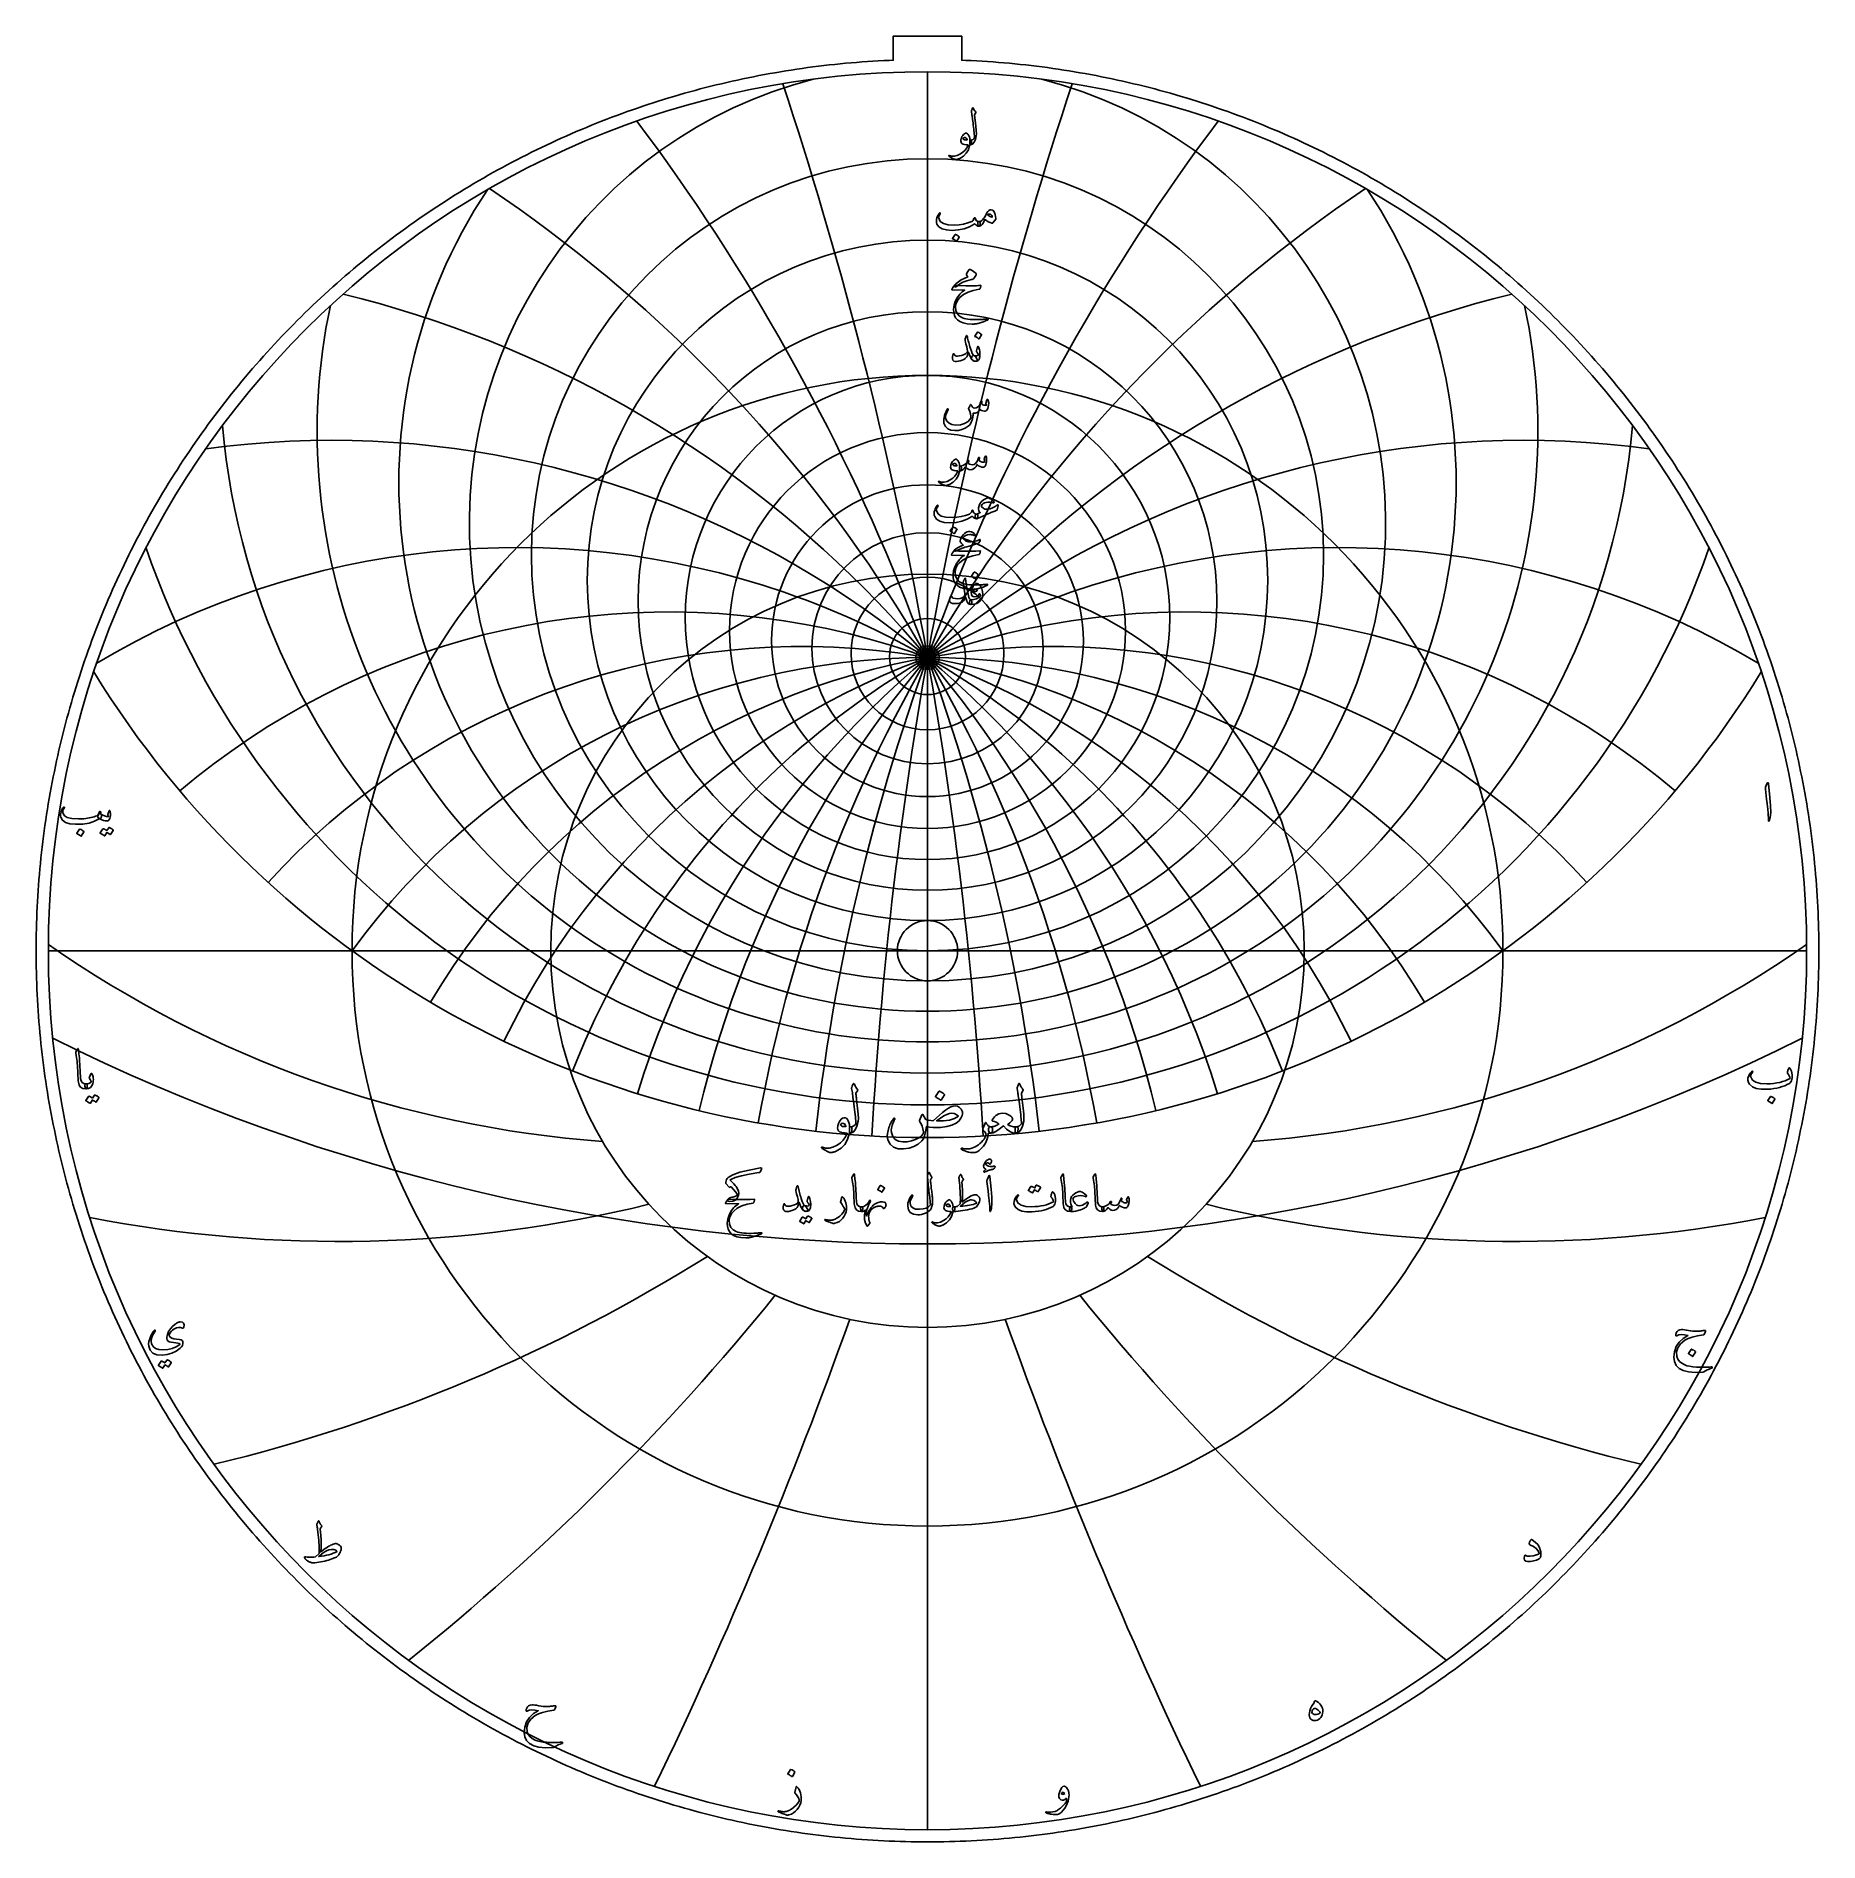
# Model space of a CAD drawing. Header units: millimetres. Extents: x -55 to 55, y -55 to 56.
import ezdxf

# ---------------------------------------------------------------- set-up
doc = ezdxf.new("R2010")
doc.units = ezdxf.units.MM
for name, color, linetype in [('CUT_INNER', 6, 'Continuous'), ('CUT_OUTER', 1, 'Continuous'), ('ENGRAVE', 7, 'Continuous'), ('ENGRAVE_FINE', 8, 'Continuous'), ('TEXT', 5, 'Continuous')]:
    doc.layers.add(name, color=color, linetype=linetype)

msp = doc.modelspace()

# ---------------------------------------------------------------- linework, layer by layer
at = {"layer": 'CUT_INNER'}
msp.add_circle((0, 0), 1.85, dxfattribs=at)
at = {"layer": 'CUT_OUTER'}
msp.add_lwpolyline([(54.749, -0.3359), (54.7459, -0.6719), (54.7407, -1.0078), (54.7335, -1.3436), (54.7242, -1.6794), (54.7129, -2.0152), (54.6995, -2.3509), (54.6841, -2.6865), (54.6665, -3.0219), (54.647, -3.3573), (54.6253, -3.6926), (54.6017, -4.0277), (54.5759, -4.3626), (54.5481, -4.6974), (54.5183, -5.032), (54.4864, -5.3664), (54.4524, -5.7007), (54.4164, -6.0347), (54.3784, -6.3684), (54.3383, -6.702), (54.2961, -7.0353), (54.2519, -7.3683), (54.2057, -7.701), (54.1574, -8.0335), (54.1071, -8.3656), (54.0548, -8.6975), (54.0004, -9.029), (53.944, -9.3602), (53.8855, -9.691), (53.825, -10.0214), (53.7625, -10.3515), (53.698, -10.6812), (53.6314, -11.0105), (53.5629, -11.3393), (53.4923, -11.6678), (53.4197, -11.9958), (53.3451, -12.3233), (53.2685, -12.6504), (53.1898, -12.977), (53.1092, -13.3032), (53.0266, -13.6288), (52.942, -13.9539), (52.8553, -14.2785), (52.7667, -14.6025), (52.6761, -14.926), (52.5836, -15.249), (52.489, -15.5713), (52.3925, -15.8931), (52.294, -16.2143), (52.1935, -16.5348), (52.0911, -16.8548), (51.9867, -17.1741), (51.8803, -17.4927), (51.772, -17.8107), (51.6617, -18.1281), (51.5495, -18.4447), (51.4354, -18.7607), (51.3193, -19.0759), (51.2013, -19.3905), (51.0814, -19.7043), (50.9595, -20.0173), (50.8357, -20.3296), (50.71, -20.6412), (50.5824, -20.9519), (50.4529, -21.2619), (50.3215, -21.5711), (50.1882, -21.8794), (50.053, -22.187), (49.9159, -22.4937), (49.7769, -22.7995), (49.6361, -23.1045), (49.4934, -23.4086), (49.3488, -23.7119), (49.2024, -24.0142), (49.0542, -24.3157), (48.904, -24.6162), (48.7521, -24.9158), (48.5983, -25.2145), (48.4426, -25.5122), (48.2852, -25.809), (48.1259, -26.1048), (47.9648, -26.3996), (47.802, -26.6934), (47.6373, -26.9862), (47.4708, -27.278), (47.3025, -27.5687), (47.1325, -27.8585), (46.9606, -28.1471), (46.787, -28.4347), (46.6117, -28.7213), (46.4346, -29.0067), (46.2557, -29.2911), (46.0751, -29.5744), (45.8928, -29.8565), (45.7087, -30.1376), (45.523, -30.4175), (45.3355, -30.6962), (45.1463, -30.9738), (44.9554, -31.2502), (44.7628, -31.5255), (44.5685, -31.7996), (44.3725, -32.0724), (44.1749, -32.3441), (43.9756, -32.6145), (43.7747, -32.8838), (43.5721, -33.1517), (43.3678, -33.4185), (43.162, -33.6839), (42.9545, -33.9481), (42.7454, -34.2111), (42.5346, -34.4727), (42.3223, -34.733), (42.1084, -34.9921), (41.8929, -35.2498), (41.6758, -35.5062), (41.4572, -35.7612), (41.237, -36.0149), (41.0152, -36.2673), (40.7919, -36.5182), (40.5671, -36.7679), (40.3407, -37.0161), (40.1128, -37.2629), (39.8834, -37.5083), (39.6525, -37.7523), (39.4201, -37.9949), (39.1863, -38.2361), (38.9509, -38.4758), (38.7141, -38.7141), (38.4758, -38.9509), (38.2361, -39.1863), (37.9949, -39.4201), (37.7523, -39.6525), (37.5083, -39.8834), (37.2629, -40.1128), (37.0161, -40.3407), (36.7679, -40.5671), (36.5182, -40.7919), (36.2673, -41.0152), (36.0149, -41.237), (35.7612, -41.4572), (35.5062, -41.6758), (35.2498, -41.8929), (34.9921, -42.1084), (34.733, -42.3223), (34.4727, -42.5346), (34.2111, -42.7454), (33.9481, -42.9545), (33.6839, -43.162), (33.4185, -43.3678), (33.1517, -43.5721), (32.8838, -43.7747), (32.6145, -43.9756), (32.3441, -44.1749), (32.0724, -44.3725), (31.7996, -44.5685), (31.5255, -44.7628), (31.2502, -44.9554), (30.9738, -45.1463), (30.6962, -45.3355), (30.4175, -45.523), (30.1376, -45.7087), (29.8565, -45.8928), (29.5744, -46.0751), (29.2911, -46.2557), (29.0067, -46.4346), (28.7213, -46.6117), (28.4347, -46.787), (28.1471, -46.9606), (27.8585, -47.1325), (27.5687, -47.3025), (27.278, -47.4708), (26.9862, -47.6373), (26.6934, -47.802), (26.3996, -47.9648), (26.1048, -48.1259), (25.809, -48.2852), (25.5122, -48.4426), (25.2145, -48.5983), (24.9158, -48.7521), (24.6162, -48.904), (24.3157, -49.0542), (24.0142, -49.2024), (23.7119, -49.3488), (23.4086, -49.4934), (23.1045, -49.6361), (22.7995, -49.7769), (22.4937, -49.9159), (22.187, -50.053), (21.8794, -50.1882), (21.5711, -50.3215), (21.2619, -50.4529), (20.9519, -50.5824), (20.6412, -50.71), (20.3296, -50.8357), (20.0173, -50.9595), (19.7043, -51.0814), (19.3905, -51.2013), (19.0759, -51.3193), (18.7607, -51.4354), (18.4447, -51.5495), (18.1281, -51.6617), (17.8107, -51.772), (17.4927, -51.8803), (17.1741, -51.9867), (16.8548, -52.0911), (16.5348, -52.1935), (16.2143, -52.294), (15.8931, -52.3925), (15.5713, -52.489), (15.249, -52.5836), (14.926, -52.6761), (14.6025, -52.7667), (14.2785, -52.8553), (13.9539, -52.942), (13.6288, -53.0266), (13.3032, -53.1092), (12.977, -53.1898), (12.6504, -53.2685), (12.3233, -53.3451), (11.9958, -53.4197), (11.6678, -53.4923), (11.3393, -53.5629), (11.0105, -53.6314), (10.6812, -53.698), (10.3515, -53.7625), (10.0214, -53.825), (9.691, -53.8855), (9.3602, -53.944), (9.029, -54.0004), (8.6975, -54.0548), (8.3656, -54.1071), (8.0335, -54.1574), (7.701, -54.2057), (7.3683, -54.2519), (7.0353, -54.2961), (6.702, -54.3383), (6.3684, -54.3784), (6.0347, -54.4164), (5.7007, -54.4524), (5.3664, -54.4864), (5.032, -54.5183), (4.6974, -54.5481), (4.3626, -54.5759), (4.0277, -54.6017), (3.6926, -54.6253), (3.3573, -54.647), (3.0219, -54.6665), (2.6865, -54.6841), (2.3509, -54.6995), (2.0152, -54.7129), (1.6794, -54.7242), (1.3436, -54.7335), (1.0078, -54.7407), (0.6719, -54.7459), (0.3359, -54.749), (0, -54.75), (-0.3359, -54.749), (-0.6719, -54.7459), (-1.0078, -54.7407), (-1.3436, -54.7335), (-1.6794, -54.7242), (-2.0152, -54.7129), (-2.3509, -54.6995), (-2.6865, -54.6841), (-3.0219, -54.6665), (-3.3573, -54.647), (-3.6926, -54.6253), (-4.0277, -54.6017), (-4.3626, -54.5759), (-4.6974, -54.5481), (-5.032, -54.5183), (-5.3664, -54.4864), (-5.7007, -54.4524), (-6.0347, -54.4164), (-6.3684, -54.3784), (-6.702, -54.3383), (-7.0353, -54.2961), (-7.3683, -54.2519), (-7.701, -54.2057), (-8.0335, -54.1574), (-8.3656, -54.1071), (-8.6975, -54.0548), (-9.029, -54.0004), (-9.3602, -53.944), (-9.691, -53.8855), (-10.0214, -53.825), (-10.3515, -53.7625), (-10.6812, -53.698), (-11.0105, -53.6314), (-11.3393, -53.5629), (-11.6678, -53.4923), (-11.9958, -53.4197), (-12.3233, -53.3451), (-12.6504, -53.2685), (-12.977, -53.1898), (-13.3032, -53.1092), (-13.6288, -53.0266), (-13.9539, -52.942), (-14.2785, -52.8553), (-14.6025, -52.7667), (-14.926, -52.6761), (-15.249, -52.5836), (-15.5713, -52.489), (-15.8931, -52.3925), (-16.2143, -52.294), (-16.5348, -52.1935), (-16.8548, -52.0911), (-17.1741, -51.9867), (-17.4927, -51.8803), (-17.8107, -51.772), (-18.1281, -51.6617), (-18.4447, -51.5495), (-18.7607, -51.4354), (-19.0759, -51.3193), (-19.3905, -51.2013), (-19.7043, -51.0814), (-20.0173, -50.9595), (-20.3296, -50.8357), (-20.6412, -50.71), (-20.9519, -50.5824), (-21.2619, -50.4529), (-21.5711, -50.3215), (-21.8794, -50.1882), (-22.187, -50.053), (-22.4937, -49.9159), (-22.7995, -49.7769), (-23.1045, -49.6361), (-23.4086, -49.4934), (-23.7119, -49.3488), (-24.0142, -49.2024), (-24.3157, -49.0542), (-24.6162, -48.904), (-24.9158, -48.7521), (-25.2145, -48.5983), (-25.5122, -48.4426), (-25.809, -48.2852), (-26.1048, -48.1259), (-26.3996, -47.9648), (-26.6934, -47.802), (-26.9862, -47.6373), (-27.278, -47.4708), (-27.5687, -47.3025), (-27.8585, -47.1325), (-28.1471, -46.9606), (-28.4347, -46.787), (-28.7213, -46.6117), (-29.0067, -46.4346), (-29.2911, -46.2557), (-29.5744, -46.0751), (-29.8565, -45.8928), (-30.1376, -45.7087), (-30.4175, -45.523), (-30.6962, -45.3355), (-30.9738, -45.1463), (-31.2502, -44.9554), (-31.5255, -44.7628), (-31.7996, -44.5685), (-32.0724, -44.3725), (-32.3441, -44.1749), (-32.6145, -43.9756), (-32.8838, -43.7747), (-33.1517, -43.5721), (-33.4185, -43.3678), (-33.6839, -43.162), (-33.9481, -42.9545), (-34.2111, -42.7454), (-34.4727, -42.5346), (-34.733, -42.3223), (-34.9921, -42.1084), (-35.2498, -41.8929), (-35.5062, -41.6758), (-35.7612, -41.4572), (-36.0149, -41.237), (-36.2673, -41.0152), (-36.5182, -40.7919), (-36.7679, -40.5671), (-37.0161, -40.3407), (-37.2629, -40.1128), (-37.5083, -39.8834), (-37.7523, -39.6525), (-37.9949, -39.4201), (-38.2361, -39.1863), (-38.4758, -38.9509), (-38.7141, -38.7141), (-38.9509, -38.4758), (-39.1863, -38.2361), (-39.4201, -37.9949), (-39.6525, -37.7523), (-39.8834, -37.5083), (-40.1128, -37.2629), (-40.3407, -37.0161), (-40.5671, -36.7679), (-40.7919, -36.5182), (-41.0152, -36.2673), (-41.237, -36.0149), (-41.4572, -35.7612), (-41.6758, -35.5062), (-41.8929, -35.2498), (-42.1084, -34.9921), (-42.3223, -34.733), (-42.5346, -34.4727), (-42.7454, -34.2111), (-42.9545, -33.9481), (-43.162, -33.6839), (-43.3678, -33.4185), (-43.5721, -33.1517), (-43.7747, -32.8838), (-43.9756, -32.6145), (-44.1749, -32.3441), (-44.3725, -32.0724), (-44.5685, -31.7996), (-44.7628, -31.5255), (-44.9554, -31.2502), (-45.1463, -30.9738), (-45.3355, -30.6962), (-45.523, -30.4175), (-45.7087, -30.1376), (-45.8928, -29.8565), (-46.0751, -29.5744), (-46.2557, -29.2911), (-46.4346, -29.0067), (-46.6117, -28.7213), (-46.787, -28.4347), (-46.9606, -28.1471), (-47.1325, -27.8585), (-47.3025, -27.5687), (-47.4708, -27.278), (-47.6373, -26.9862), (-47.802, -26.6934), (-47.9648, -26.3996), (-48.1259, -26.1048), (-48.2852, -25.809), (-48.4426, -25.5122), (-48.5983, -25.2145), (-48.7521, -24.9158), (-48.904, -24.6162), (-49.0542, -24.3157), (-49.2024, -24.0142), (-49.3488, -23.7119), (-49.4934, -23.4086), (-49.6361, -23.1045), (-49.7769, -22.7995), (-49.9159, -22.4937), (-50.053, -22.187), (-50.1882, -21.8794), (-50.3215, -21.5711), (-50.4529, -21.2619), (-50.5824, -20.9519), (-50.71, -20.6412), (-50.8357, -20.3296), (-50.9595, -20.0173), (-51.0814, -19.7043), (-51.2013, -19.3905), (-51.3193, -19.0759), (-51.4354, -18.7607), (-51.5495, -18.4447), (-51.6617, -18.1281), (-51.772, -17.8107), (-51.8803, -17.4927), (-51.9867, -17.1741), (-52.0911, -16.8548), (-52.1935, -16.5348), (-52.294, -16.2143), (-52.3925, -15.8931), (-52.489, -15.5713), (-52.5836, -15.249), (-52.6761, -14.926), (-52.7667, -14.6025), (-52.8553, -14.2785), (-52.942, -13.9539), (-53.0266, -13.6288), (-53.1092, -13.3032), (-53.1898, -12.977), (-53.2685, -12.6504), (-53.3451, -12.3233), (-53.4197, -11.9958), (-53.4923, -11.6678), (-53.5629, -11.3393), (-53.6314, -11.0105), (-53.698, -10.6812), (-53.7625, -10.3515), (-53.825, -10.0214), (-53.8855, -9.691), (-53.944, -9.3602), (-54.0004, -9.029), (-54.0548, -8.6975), (-54.1071, -8.3656), (-54.1574, -8.0335), (-54.2057, -7.701), (-54.2519, -7.3683), (-54.2961, -7.0353), (-54.3383, -6.702), (-54.3784, -6.3684), (-54.4164, -6.0347), (-54.4524, -5.7007), (-54.4864, -5.3664), (-54.5183, -5.032), (-54.5481, -4.6974), (-54.5759, -4.3626), (-54.6017, -4.0277), (-54.6253, -3.6926), (-54.647, -3.3573), (-54.6665, -3.0219), (-54.6841, -2.6865), (-54.6995, -2.3509), (-54.7129, -2.0152), (-54.7242, -1.6794), (-54.7335, -1.3436), (-54.7407, -1.0078), (-54.7459, -0.6719), (-54.749, -0.3359), (-54.75, 0), (-54.749, 0.3359), (-54.7459, 0.6719), (-54.7407, 1.0078), (-54.7335, 1.3436), (-54.7242, 1.6794), (-54.7129, 2.0152), (-54.6995, 2.3509), (-54.6841, 2.6865), (-54.6665, 3.0219), (-54.647, 3.3573), (-54.6253, 3.6926), (-54.6017, 4.0277), (-54.5759, 4.3626), (-54.5481, 4.6974), (-54.5183, 5.032), (-54.4864, 5.3664), (-54.4524, 5.7007), (-54.4164, 6.0347), (-54.3784, 6.3684), (-54.3383, 6.702), (-54.2961, 7.0353), (-54.2519, 7.3683), (-54.2057, 7.701), (-54.1574, 8.0335), (-54.1071, 8.3656), (-54.0548, 8.6975), (-54.0004, 9.029), (-53.944, 9.3602), (-53.8855, 9.691), (-53.825, 10.0214), (-53.7625, 10.3515), (-53.698, 10.6812), (-53.6314, 11.0105), (-53.5629, 11.3393), (-53.4923, 11.6678), (-53.4197, 11.9958), (-53.3451, 12.3233), (-53.2685, 12.6504), (-53.1898, 12.977), (-53.1092, 13.3032), (-53.0266, 13.6288), (-52.942, 13.9539), (-52.8553, 14.2785), (-52.7667, 14.6025), (-52.6761, 14.926), (-52.5836, 15.249), (-52.489, 15.5713), (-52.3925, 15.8931), (-52.294, 16.2143), (-52.1935, 16.5348), (-52.0911, 16.8548), (-51.9867, 17.1741), (-51.8803, 17.4927), (-51.772, 17.8107), (-51.6617, 18.1281), (-51.5495, 18.4447), (-51.4354, 18.7607), (-51.3193, 19.0759), (-51.2013, 19.3905), (-51.0814, 19.7043), (-50.9595, 20.0173), (-50.8357, 20.3296), (-50.71, 20.6412), (-50.5824, 20.9519), (-50.4529, 21.2619), (-50.3215, 21.5711), (-50.1882, 21.8794), (-50.053, 22.187), (-49.9159, 22.4937), (-49.7769, 22.7995), (-49.6361, 23.1045), (-49.4934, 23.4086), (-49.3488, 23.7119), (-49.2024, 24.0142), (-49.0542, 24.3157), (-48.904, 24.6162), (-48.7521, 24.9158), (-48.5983, 25.2145), (-48.4426, 25.5122), (-48.2852, 25.809), (-48.1259, 26.1048), (-47.9648, 26.3996), (-47.802, 26.6934), (-47.6373, 26.9862), (-47.4708, 27.278), (-47.3025, 27.5687), (-47.1325, 27.8585), (-46.9606, 28.1471), (-46.787, 28.4347), (-46.6117, 28.7213), (-46.4346, 29.0067), (-46.2557, 29.2911), (-46.0751, 29.5744), (-45.8928, 29.8565), (-45.7087, 30.1376), (-45.523, 30.4175), (-45.3355, 30.6962), (-45.1463, 30.9738), (-44.9554, 31.2502), (-44.7628, 31.5255), (-44.5685, 31.7996), (-44.3725, 32.0724), (-44.1749, 32.3441), (-43.9756, 32.6145), (-43.7747, 32.8838), (-43.5721, 33.1517), (-43.3678, 33.4185), (-43.162, 33.6839), (-42.9545, 33.9481), (-42.7454, 34.2111), (-42.5346, 34.4727), (-42.3223, 34.733), (-42.1084, 34.9921), (-41.8929, 35.2498), (-41.6758, 35.5062), (-41.4572, 35.7612), (-41.237, 36.0149), (-41.0152, 36.2673), (-40.7919, 36.5182), (-40.5671, 36.7679), (-40.3407, 37.0161), (-40.1128, 37.2629), (-39.8834, 37.5083), (-39.6525, 37.7523), (-39.4201, 37.9949), (-39.1863, 38.2361), (-38.9509, 38.4758), (-38.7141, 38.7141), (-38.4758, 38.9509), (-38.2361, 39.1863), (-37.9949, 39.4201), (-37.7523, 39.6525), (-37.5083, 39.8834), (-37.2629, 40.1128), (-37.0161, 40.3407), (-36.7679, 40.5671), (-36.5182, 40.7919), (-36.2673, 41.0152), (-36.0149, 41.237), (-35.7612, 41.4572), (-35.5062, 41.6758), (-35.2498, 41.8929), (-34.9921, 42.1084), (-34.733, 42.3223), (-34.4727, 42.5346), (-34.2111, 42.7454), (-33.9481, 42.9545), (-33.6839, 43.162), (-33.4185, 43.3678), (-33.1517, 43.5721), (-32.8838, 43.7747), (-32.6145, 43.9756), (-32.3441, 44.1749), (-32.0724, 44.3725), (-31.7996, 44.5685), (-31.5255, 44.7628), (-31.2502, 44.9554), (-30.9738, 45.1463), (-30.6962, 45.3355), (-30.4175, 45.523), (-30.1376, 45.7087), (-29.8565, 45.8928), (-29.5744, 46.0751), (-29.2911, 46.2557), (-29.0067, 46.4346), (-28.7213, 46.6117), (-28.4347, 46.787), (-28.1471, 46.9606), (-27.8585, 47.1325), (-27.5687, 47.3025), (-27.278, 47.4708), (-26.9862, 47.6373), (-26.6934, 47.802), (-26.3996, 47.9648), (-26.1048, 48.1259), (-25.809, 48.2852), (-25.5122, 48.4426), (-25.2145, 48.5983), (-24.9158, 48.7521), (-24.6162, 48.904), (-24.3157, 49.0542), (-24.0142, 49.2024), (-23.7119, 49.3488), (-23.4086, 49.4934), (-23.1045, 49.6361), (-22.7995, 49.7769), (-22.4937, 49.9159), (-22.187, 50.053), (-21.8794, 50.1882), (-21.5711, 50.3215), (-21.2619, 50.4529), (-20.9519, 50.5824), (-20.6412, 50.71), (-20.3296, 50.8357), (-20.0173, 50.9595), (-19.7043, 51.0814), (-19.3905, 51.2013), (-19.0759, 51.3193), (-18.7607, 51.4354), (-18.4447, 51.5495), (-18.1281, 51.6617), (-17.8107, 51.772), (-17.4927, 51.8803), (-17.1741, 51.9867), (-16.8548, 52.0911), (-16.5348, 52.1935), (-16.2143, 52.294), (-15.8931, 52.3925), (-15.5713, 52.489), (-15.249, 52.5836), (-14.926, 52.6761), (-14.6025, 52.7667), (-14.2785, 52.8553), (-13.9539, 52.942), (-13.6288, 53.0266), (-13.3032, 53.1092), (-12.977, 53.1898), (-12.6504, 53.2685), (-12.3233, 53.3451), (-11.9958, 53.4197), (-11.6678, 53.4923), (-11.3393, 53.5629), (-11.0105, 53.6314), (-10.6812, 53.698), (-10.3515, 53.7625), (-10.0214, 53.825), (-9.691, 53.8855), (-9.3602, 53.944), (-9.029, 54.0004), (-8.6975, 54.0548), (-8.3656, 54.1071), (-8.0335, 54.1574), (-7.701, 54.2057), (-7.3683, 54.2519), (-7.0353, 54.2961), (-6.702, 54.3383), (-6.3684, 54.3784), (-6.0347, 54.4164), (-5.7007, 54.4524), (-5.3664, 54.4864), (-5.032, 54.5183), (-4.6974, 54.5481), (-4.3626, 54.5759), (-4.0277, 54.6017), (-3.6926, 54.6253), (-3.3573, 54.647), (-3.0219, 54.6665), (-2.6865, 54.6841), (-2.3509, 54.6995), (-2.1, 54.7095), (-2.1, 56.19), (2.1, 56.19), (2.1, 54.7095), (2.3509, 54.6995), (2.6865, 54.6841), (3.0219, 54.6665), (3.3573, 54.647), (3.6926, 54.6253), (4.0277, 54.6017), (4.3626, 54.5759), (4.6974, 54.5481), (5.032, 54.5183), (5.3664, 54.4864), (5.7007, 54.4524), (6.0347, 54.4164), (6.3684, 54.3784), (6.702, 54.3383), (7.0353, 54.2961), (7.3683, 54.2519), (7.701, 54.2057), (8.0335, 54.1574), (8.3656, 54.1071), (8.6975, 54.0548), (9.029, 54.0004), (9.3602, 53.944), (9.691, 53.8855), (10.0214, 53.825), (10.3515, 53.7625), (10.6812, 53.698), (11.0105, 53.6314), (11.3393, 53.5629), (11.6678, 53.4923), (11.9958, 53.4197), (12.3233, 53.3451), (12.6504, 53.2685), (12.977, 53.1898), (13.3032, 53.1092), (13.6288, 53.0266), (13.9539, 52.942), (14.2785, 52.8553), (14.6025, 52.7667), (14.926, 52.6761), (15.249, 52.5836), (15.5713, 52.489), (15.8931, 52.3925), (16.2143, 52.294), (16.5348, 52.1935), (16.8548, 52.0911), (17.1741, 51.9867), (17.4927, 51.8803), (17.8107, 51.772), (18.1281, 51.6617), (18.4447, 51.5495), (18.7607, 51.4354), (19.0759, 51.3193), (19.3905, 51.2013), (19.7043, 51.0814), (20.0173, 50.9595), (20.3296, 50.8357), (20.6412, 50.71), (20.9519, 50.5824), (21.2619, 50.4529), (21.5711, 50.3215), (21.8794, 50.1882), (22.187, 50.053), (22.4937, 49.9159), (22.7995, 49.7769), (23.1045, 49.6361), (23.4086, 49.4934), (23.7119, 49.3488), (24.0142, 49.2024), (24.3157, 49.0542), (24.6162, 48.904), (24.9158, 48.7521), (25.2145, 48.5983), (25.5122, 48.4426), (25.809, 48.2852), (26.1048, 48.1259), (26.3996, 47.9648), (26.6934, 47.802), (26.9862, 47.6373), (27.278, 47.4708), (27.5687, 47.3025), (27.8585, 47.1325), (28.1471, 46.9606), (28.4347, 46.787), (28.7213, 46.6117), (29.0067, 46.4346), (29.2911, 46.2557), (29.5744, 46.0751), (29.8565, 45.8928), (30.1376, 45.7087), (30.4175, 45.523), (30.6962, 45.3355), (30.9738, 45.1463), (31.2502, 44.9554), (31.5255, 44.7628), (31.7996, 44.5685), (32.0724, 44.3725), (32.3441, 44.1749), (32.6145, 43.9756), (32.8838, 43.7747), (33.1517, 43.5721), (33.4185, 43.3678), (33.6839, 43.162), (33.9481, 42.9545), (34.2111, 42.7454), (34.4727, 42.5346), (34.733, 42.3223), (34.9921, 42.1084), (35.2498, 41.8929), (35.5062, 41.6758), (35.7612, 41.4572), (36.0149, 41.237), (36.2673, 41.0152), (36.5182, 40.7919), (36.7679, 40.5671), (37.0161, 40.3407), (37.2629, 40.1128), (37.5083, 39.8834), (37.7523, 39.6525), (37.9949, 39.4201), (38.2361, 39.1863), (38.4758, 38.9509), (38.7141, 38.7141), (38.9509, 38.4758), (39.1863, 38.2361), (39.4201, 37.9949), (39.6525, 37.7523), (39.8834, 37.5083), (40.1128, 37.2629), (40.3407, 37.0161), (40.5671, 36.7679), (40.7919, 36.5182), (41.0152, 36.2673), (41.237, 36.0149), (41.4572, 35.7612), (41.6758, 35.5062), (41.8929, 35.2498), (42.1084, 34.9921), (42.3223, 34.733), (42.5346, 34.4727), (42.7454, 34.2111), (42.9545, 33.9481), (43.162, 33.6839), (43.3678, 33.4185), (43.5721, 33.1517), (43.7747, 32.8838), (43.9756, 32.6145), (44.1749, 32.3441), (44.3725, 32.0724), (44.5685, 31.7996), (44.7628, 31.5255), (44.9554, 31.2502), (45.1463, 30.9738), (45.3355, 30.6962), (45.523, 30.4175), (45.7087, 30.1376), (45.8928, 29.8565), (46.0751, 29.5744), (46.2557, 29.2911), (46.4346, 29.0067), (46.6117, 28.7213), (46.787, 28.4347), (46.9606, 28.1471), (47.1325, 27.8585), (47.3025, 27.5687), (47.4708, 27.278), (47.6373, 26.9862), (47.802, 26.6934), (47.9648, 26.3996), (48.1259, 26.1048), (48.2852, 25.809), (48.4426, 25.5122), (48.5983, 25.2145), (48.7521, 24.9158), (48.904, 24.6162), (49.0542, 24.3157), (49.2024, 24.0142), (49.3488, 23.7119), (49.4934, 23.4086), (49.6361, 23.1045), (49.7769, 22.7995), (49.9159, 22.4937), (50.053, 22.187), (50.1882, 21.8794), (50.3215, 21.5711), (50.4529, 21.2619), (50.5824, 20.9519), (50.71, 20.6412), (50.8357, 20.3296), (50.9595, 20.0173), (51.0814, 19.7043), (51.2013, 19.3905), (51.3193, 19.0759), (51.4354, 18.7607), (51.5495, 18.4447), (51.6617, 18.1281), (51.772, 17.8107), (51.8803, 17.4927), (51.9867, 17.1741), (52.0911, 16.8548), (52.1935, 16.5348), (52.294, 16.2143), (52.3925, 15.8931), (52.489, 15.5713), (52.5836, 15.249), (52.6761, 14.926), (52.7667, 14.6025), (52.8553, 14.2785), (52.942, 13.9539), (53.0266, 13.6288), (53.1092, 13.3032), (53.1898, 12.977), (53.2685, 12.6504), (53.3451, 12.3233), (53.4197, 11.9958), (53.4923, 11.6678), (53.5629, 11.3393), (53.6314, 11.0105), (53.698, 10.6812), (53.7625, 10.3515), (53.825, 10.0214), (53.8855, 9.691), (53.944, 9.3602), (54.0004, 9.029), (54.0548, 8.6975), (54.1071, 8.3656), (54.1574, 8.0335), (54.2057, 7.701), (54.2519, 7.3683), (54.2961, 7.0353), (54.3383, 6.702), (54.3784, 6.3684), (54.4164, 6.0347), (54.4524, 5.7007), (54.4864, 5.3664), (54.5183, 5.032), (54.5481, 4.6974), (54.5759, 4.3626), (54.6017, 4.0277), (54.6253, 3.6926), (54.647, 3.3573), (54.6665, 3.0219), (54.6841, 2.6865), (54.6995, 2.3509), (54.7129, 2.0152), (54.7242, 1.6794), (54.7335, 1.3436), (54.7407, 1.0078), (54.7459, 0.6719), (54.749, 0.3359), (54.75, 0)], close=True, dxfattribs=at)
at = {"layer": 'ENGRAVE'}
for points in [[(0, -54), (0, 54)], [(-54, 0), (54, 0)], [(0, -54), (0, -23.1383)]]:
    msp.add_lwpolyline(points, dxfattribs=at)
for centre, radius in [((0, 0), 54), ((0, 24.3261), 24.3261), ((0, 22.7517), 20.8992), ((0, 21.4865), 17.7713), ((0, 0), 35.3478), ((0, 20.4732), 14.8746), ((0, 19.6704), 12.157), ((0, 19.0478), 9.5763), ((0, 18.5835), 7.0982), ((0, 0), 23.1383), ((0, 18.262), 4.6932), ((0, 18.073), 2.3351), ((0, 18.0106), 0.72)]:
    msp.add_circle(centre, radius, dxfattribs=at)
for centre, radius, start, end in [((0, 26.2892), 28.1417, 104.436571, 75.563429), ((0, 28.7545), 32.4697, 146.343028, 33.656972), ((0, 31.8877), 37.4863, 168.076059, 11.923941), ((0, 35.9396), 43.453, 184.845211, 355.154789), ((0, 41.3064), 50.7778, 199.041634, 340.958366), ((0, -25.6817), 43.6923, 36, 144), ((0, -25.6817), 43.6923, 36, 144), ((0, 48.6521), 60.1373, 211.615649, 328.384351), ((-15.0301, 56.0931), 67.9839, 235.026154, 265.845624), ((15.0301, 56.0931), 67.9839, 274.154376, 304.973846), ((-36.1371, 62.5913), 80.4551, 259.026824, 283.6824), ((36.1371, 62.5913), 80.4551, 256.3176, 280.973176), ((-67.9106, 67.9106), 102.3385, 283.613701, 302.105382), ((67.9106, 67.9106), 102.3385, 237.894618, 256.386299), ((-124.4589, 71.8564), 147.996, 308.729876, 321.057664), ((124.4589, 71.8564), 147.996, 218.942336, 231.270124), ((-277.2301, 74.2836), 289.1782, 334.253386, 340.41728), ((277.2301, 74.2836), 289.1782, 199.58272, 205.746614)]:
    msp.add_arc(centre, radius, start, end, dxfattribs=at)
at = {"layer": 'ENGRAVE_FINE'}
for centre, radius, start, end in [((-247.7915, -25.6817), 251.614, 3.256593, 18.285878), ((-247.7915, -25.6817), 251.614, 3.256593, 18.285878), ((247.7915, -25.6817), 251.614, 161.714122, 176.743407), ((247.7915, -25.6817), 251.614, 161.714122, 176.743407), ((-120.0437, -25.6817), 127.7478, 6.558023, 36.869498), ((-120.0437, -25.6817), 127.7478, 6.558023, 36.869498), ((120.0437, -25.6817), 127.7478, 143.130502, 173.441977), ((120.0437, -25.6817), 127.7478, 143.130502, 173.441977), ((-75.6773, -25.6817), 87.3846, 9.951474, 56.069558), ((-75.6773, -25.6817), 87.3846, 9.951474, 56.069558), ((75.6773, -25.6817), 87.3846, 123.930442, 170.048526), ((75.6773, -25.6817), 87.3846, 123.930442, 170.048526), ((-52.0705, -25.6817), 67.9732, 13.489072, 76.236453), ((-52.0705, -25.6817), 67.9732, 13.489072, 76.236453), ((52.0705, -25.6817), 67.9732, 103.763547, 166.510928), ((52.0705, -25.6817), 67.9732, 103.763547, 166.510928), ((-36.6622, -25.6817), 57.0363, 17.231004, 97.725349), ((-36.6622, -25.6817), 57.0363, 17.231004, 97.725349), ((36.6622, -25.6817), 57.0363, 82.274651, 162.768996), ((36.6622, -25.6817), 57.0363, 82.274651, 162.768996), ((-25.2258, -25.6817), 50.4515, 21.249547, 120.755909), ((-25.2258, -25.6817), 50.4515, 21.249547, 120.755909), ((25.2258, -25.6817), 50.4515, 59.244091, 158.750453), ((25.2258, -25.6817), 50.4515, 59.244091, 158.750453), ((-15.9027, -25.6817), 46.4964, 25.634518, 130.214249), ((-15.9027, -25.6817), 46.4964, 25.634518, 130.214249), ((15.9027, -25.6817), 46.4964, 49.785751, 154.365482), ((15.9027, -25.6817), 46.4964, 49.785751, 154.365482), ((-7.7041, -25.6817), 44.3663, 30.500929, 137.66478), ((-7.7041, -25.6817), 44.3663, 30.500929, 137.66478), ((7.7041, -25.6817), 44.3663, 42.33522, 149.499071), ((7.7041, -25.6817), 44.3663, 42.33522, 149.499071), ((0, 102.5834), 120.594, 243.541053, 296.458947)]:
    msp.add_arc(centre, radius, start, end, dxfattribs=at)
at = {"layer": 'TEXT'}
for points in [[(2.6985, 51.6179), (2.7201, 51.6699), (2.7369, 51.7113), (2.7488, 51.7418), (2.756, 51.7616), (2.7616, 51.7741), (2.7688, 51.7831), (2.7776, 51.7885), (2.788, 51.7903), (2.7997, 51.7883), (2.8095, 51.7823), (2.8173, 51.7723), (2.8231, 51.7584), (2.8496, 51.6899), (2.8814, 51.6282), (2.9183, 51.5733), (2.9604, 51.5252), (2.9722, 51.5099), (2.9756, 51.4925), (2.9706, 51.4731), (2.9572, 51.4518), (2.887, 51.3528), (2.8918, 51.3085), (2.8965, 51.265), (2.9013, 51.2223), (2.9061, 51.1803), (2.9109, 51.1392), (2.9157, 51.0989), (2.9205, 51.0594), (2.9253, 51.0207), (2.9694, 50.6622), (2.9963, 50.382), (3.0061, 50.18), (2.9987, 50.0562), (2.9385, 49.8317), (2.8598, 49.6658), (2.7628, 49.5586), (2.6475, 49.5101), (2.6443, 49.5101), (2.6411, 49.5101), (2.6379, 49.5101), (2.6347, 49.5101), (2.6157, 49.5281), (2.6035, 49.5692), (2.5982, 49.6335), (2.5995, 49.7209), (2.6025, 49.7532), (2.6115, 49.7768), (2.6265, 49.7915), (2.6475, 49.7975), (2.7285, 49.8137), (2.796, 49.843), (2.8498, 49.8856), (2.8902, 49.9412), (2.8875, 50.0081), (2.8826, 50.0842), (2.8755, 50.1694), (2.8662, 50.2638), (2.8549, 50.367), (2.8419, 50.4786), (2.827, 50.5985), (2.8103, 50.7269), (2.795, 50.853), (2.7808, 50.9664), (2.7678, 51.067), (2.756, 51.1548), (2.7459, 51.2298), (2.7377, 51.2921), (2.7315, 51.3416), (2.7273, 51.3783), (2.6954, 51.5604), (2.6944, 51.5783), (2.6946, 51.5939), (2.696, 51.6071), (2.6985, 51.6179)], [(2.5836, 49.475), (2.5087, 49.2121), (2.3832, 48.992), (2.2069, 48.8145), (1.98, 48.6798), (1.9483, 48.6661), (1.9169, 48.6538), (1.886, 48.643), (1.8555, 48.6335), (1.8255, 48.6256), (1.7964, 48.6195), (1.768, 48.6152), (1.7405, 48.6127), (1.6718, 48.6225), (1.5808, 48.6582), (1.4674, 48.7199), (1.3317, 48.8075), (1.3171, 48.8201), (1.3086, 48.8323), (1.306, 48.8441), (1.3094, 48.8554), (1.3169, 48.8642), (1.3269, 48.8682), (1.3393, 48.8674), (1.3541, 48.8618), (1.4952, 48.8161), (1.6535, 48.8163), (1.8289, 48.8624), (2.0215, 48.9544), (2.1788, 49.0612), (2.3089, 49.1868), (2.4119, 49.3311), (2.4878, 49.4941), (2.4872, 49.4999), (2.4854, 49.5045), (2.4824, 49.5079), (2.4782, 49.5101), (2.3682, 49.5165), (2.2746, 49.5293), (2.1974, 49.5484), (2.1365, 49.574), (2.0894, 49.6135), (2.0598, 49.6682), (2.0479, 49.7381), (2.0535, 49.8231), (2.0552, 49.8344), (2.0574, 49.8458), (2.06, 49.8575), (2.063, 49.8694), (2.0664, 49.8817), (2.0702, 49.8945), (2.0744, 49.908), (2.079, 49.9221), (2.1165, 50.0133), (2.162, 50.0889), (2.2155, 50.149), (2.277, 50.1935), (2.3399, 50.2179), (2.3976, 50.2175), (2.4501, 50.1923), (2.4974, 50.1424), (2.5387, 50.073), (2.57, 49.9923), (2.5914, 49.9005), (2.6027, 49.7975), (2.609, 49.7976), (2.6151, 49.7979), (2.621, 49.7984), (2.6267, 49.7991), (2.6324, 49.7998), (2.6383, 49.8003), (2.6444, 49.8006), (2.6506, 49.8007), (2.6722, 49.7961), (2.689, 49.7824), (2.7009, 49.7594), (2.7081, 49.7273), (2.7111, 49.6919), (2.7105, 49.6562), (2.7063, 49.6201), (2.6985, 49.5836), (2.6884, 49.5514), (2.677, 49.5285), (2.6644, 49.5147), (2.6506, 49.5101), (2.59, 49.5101), (2.5896, 49.5043), (2.5884, 49.4965), (2.5864, 49.4868), (2.5836, 49.475)], [(2.4303, 49.8327), (2.3968, 49.8911), (2.36, 49.9325), (2.3201, 49.9566), (2.277, 49.9636), (2.2513, 49.9568), (2.2283, 49.946), (2.2081, 49.9313), (2.1908, 49.9125), (2.1852, 49.9025), (2.1844, 49.8917), (2.1884, 49.8802), (2.1972, 49.8678), (2.2301, 49.8388), (2.2778, 49.8191), (2.3403, 49.8085), (2.4175, 49.8071), (2.4255, 49.8087), (2.4303, 49.8135), (2.4319, 49.8215), (2.4303, 49.8327)], [(3.9089, 45.5245), (4.0089, 45.489), (4.0917, 45.3888), (4.1574, 45.2239), (4.2059, 44.9944), (4.2077, 44.9778), (4.2067, 44.9632), (4.2029, 44.9506), (4.1963, 44.9401), (4.0207, 44.7197), (4.0085, 44.7063), (3.9943, 44.6982), (3.9782, 44.6952), (3.96, 44.6974), (3.8406, 44.7381), (3.7285, 44.79), (3.6235, 44.853), (3.5257, 44.9273), (3.4468, 44.7443), (3.3604, 44.6135), (3.2664, 44.5351), (3.1648, 44.5089), (3.1534, 44.5131), (3.1417, 44.5257), (3.1295, 44.5467), (3.1169, 44.576), (3.0975, 44.6487), (3.0906, 44.7069), (3.0959, 44.7508), (3.1137, 44.7804), (3.1241, 44.7874), (3.1361, 44.7924), (3.1496, 44.7954), (3.1648, 44.7964), (3.2375, 44.8087), (3.3085, 44.8427), (3.378, 44.8981), (3.4458, 44.9752), (3.4756, 45.0199), (3.5201, 45.0934), (3.5794, 45.1955), (3.6534, 45.3265), (3.7113, 45.4131), (3.7732, 45.475), (3.839, 45.5121), (3.9089, 45.5245)], [(0.7281, 45.3201), (0.7395, 45.3325), (0.7513, 45.3377), (0.7635, 45.3357), (0.776, 45.3265), (0.7856, 45.3145), (0.7888, 45.3009), (0.7856, 45.2858), (0.776, 45.269), (0.7273, 45.1935), (0.6962, 45.1237), (0.6826, 45.0594), (0.6866, 45.0007), (0.7866, 44.8079), (0.9812, 44.6734), (1.2704, 44.5972), (1.6543, 44.5792), (1.9391, 44.6001), (2.2123, 44.6439), (2.474, 44.7103), (2.7241, 44.7995), (2.7682, 44.8257), (2.8047, 44.8658), (2.8337, 44.9199), (2.855, 44.988), (2.8622, 45.0073), (2.8742, 45.0207), (2.891, 45.0281), (2.9125, 45.0295), (2.9279, 45.0229), (2.9389, 45.0095), (2.9454, 44.9894), (2.9476, 44.9624), (2.9626, 44.8958), (3.0043, 44.8459), (3.0728, 44.8127), (3.168, 44.7964), (3.2023, 44.7888), (3.2255, 44.7692), (3.2375, 44.7377), (3.2383, 44.6942), (3.2267, 44.6131), (3.2111, 44.5552), (3.1916, 44.5205), (3.168, 44.5089), (3.0979, 44.5181), (3.0315, 44.5457), (2.9686, 44.5916), (2.9093, 44.6558), (2.9043, 44.6584), (2.8957, 44.6566), (2.8836, 44.6504), (2.8678, 44.6399), (2.57, 44.4722), (2.2451, 44.3524), (1.893, 44.2806), (1.5137, 44.2566), (1.1632, 44.2806), (0.891, 44.3524), (0.697, 44.4722), (0.5812, 44.6399), (0.5549, 44.7335), (0.5461, 44.8291), (0.5549, 44.9267), (0.5812, 45.0263), (0.6168, 45.1189), (0.6531, 45.1987), (0.6902, 45.2658), (0.7281, 45.3201)], [(3.679, 45.2115), (3.7388, 45.1616), (3.8067, 45.1205), (3.8826, 45.0882), (3.9664, 45.0646), (3.9618, 45.1275), (3.9448, 45.1788), (3.9155, 45.2185), (3.8738, 45.2466), (3.8257, 45.2612), (3.7772, 45.2602), (3.7283, 45.2436), (3.679, 45.2115)], [(1.6958, 43.9948), (1.6998, 43.9988), (1.7054, 44.0012), (1.7125, 44.002), (1.7213, 44.0012), (1.7834, 43.976), (1.8419, 43.9453), (1.8968, 43.9089), (1.9481, 43.867), (1.9531, 43.8606), (1.9552, 43.8543), (1.9547, 43.8479), (1.9513, 43.8415), (1.8012, 43.5988), (1.7956, 43.593), (1.7884, 43.5916), (1.7796, 43.5946), (1.7692, 43.602), (1.7602, 43.6084), (1.7461, 43.6179), (1.7267, 43.6307), (1.7022, 43.6467), (1.672, 43.6658), (1.6359, 43.6882), (1.5938, 43.7137), (1.5457, 43.7425), (1.5393, 43.7473), (1.5361, 43.7521), (1.5361, 43.7569), (1.5393, 43.7616)], [(2.6954, 41.2303), (2.4163, 41.1574), (2.17, 41.0634), (1.9564, 40.9483), (1.7756, 40.8119), (1.7479, 40.791), (1.7221, 40.7792), (1.6984, 40.7766), (1.6766, 40.7832), (1.6513, 40.8133), (1.6551, 40.8558), (1.688, 40.9107), (1.7501, 40.978), (1.8968, 41.0998), (2.0654, 41.2095), (2.256, 41.3073), (2.4686, 41.3932), (2.4079, 41.4826), (2.3966, 41.5049), (2.3912, 41.5273), (2.3918, 41.5496), (2.3984, 41.572), (2.4413, 41.6572), (2.4806, 41.7277), (2.5163, 41.7834), (2.5485, 41.8243), (2.569, 41.8436), (2.5892, 41.8538), (2.6089, 41.8548), (2.6283, 41.8466), (2.7407, 41.7832), (2.8351, 41.7237), (2.9115, 41.6682), (2.97, 41.6167), (2.9814, 41.6001), (2.9868, 41.5792), (2.9862, 41.5538), (2.9796, 41.5241), (2.959, 41.4776), (2.9261, 41.4211), (2.8808, 41.3546), (2.8231, 41.2782), (2.8079, 41.2668), (2.7816, 41.255), (2.7441, 41.2429), (2.6954, 41.2303)], [(1.9417, 40.8598), (2.3514, 40.8455), (2.7057, 40.8439), (3.0045, 40.855), (3.2478, 40.879), (3.2553, 40.8799), (3.2618, 40.8794), (3.2673, 40.8775), (3.2718, 40.8742), (3.2751, 40.8697), (3.277, 40.8642), (3.2775, 40.8577), (3.2766, 40.8503), (3.2703, 40.8211), (3.2642, 40.7944), (3.2583, 40.77), (3.2526, 40.7481), (3.2471, 40.7285), (3.2419, 40.7113), (3.2368, 40.6966), (3.2319, 40.6842), (3.2215, 40.6644), (3.2095, 40.6499), (3.1959, 40.6405), (3.1808, 40.6363), (2.8119, 40.5694), (2.491, 40.4646), (2.2179, 40.3219), (1.9928, 40.1413), (1.879, 40.0114), (1.7964, 39.8738), (1.7449, 39.7287), (1.7245, 39.576), (1.7441, 39.3363), (1.8219, 39.1409), (1.958, 38.9898), (2.1525, 38.883), (2.2532, 38.8507), (2.364, 38.8239), (2.4848, 38.8028), (2.6155, 38.7872), (2.756, 38.777), (2.9061, 38.7721), (3.0658, 38.7723), (3.2351, 38.7776), (3.2952, 38.781), (3.3544, 38.7848), (3.4126, 38.789), (3.4698, 38.7936), (3.5256, 38.7986), (3.5796, 38.804), (3.6318, 38.8098), (3.6822, 38.816), (3.6975, 38.8168), (3.7085, 38.8128), (3.7151, 38.804), (3.7173, 38.7904), (3.7161, 38.7746), (3.7125, 38.7625), (3.7065, 38.7539), (3.6981, 38.7489), (3.6079, 38.7108), (3.5225, 38.6762), (3.4418, 38.6453), (3.366, 38.618), (3.2951, 38.594), (3.2295, 38.5733), (3.169, 38.5557), (3.1137, 38.5413), (3.0617, 38.5307), (3.0111, 38.5214), (2.9619, 38.5132), (2.9141, 38.5062), (2.8675, 38.5008), (2.8219, 38.4974), (2.7773, 38.496), (2.7337, 38.4966), (2.4359, 38.5198), (2.1876, 38.5701), (1.9888, 38.6475), (1.8395, 38.7521), (1.7299, 38.8828), (1.6535, 39.0355), (1.6101, 39.2102), (1.6, 39.4068), (1.6313, 39.6507), (1.7062, 39.8874), (1.8245, 40.1169), (1.9864, 40.3393), (2.0497, 40.4066), (2.1213, 40.471), (2.2014, 40.5327), (2.2898, 40.5916), (1.5169, 40.598), (1.4984, 40.6059), (1.4906, 40.6203), (1.4936, 40.6411), (1.5074, 40.6682), (1.5333, 40.7077), (1.5569, 40.7433), (1.578, 40.7748), (1.5968, 40.8024), (1.6131, 40.8257), (1.6271, 40.8447), (1.6387, 40.8592), (1.6479, 40.8694), (1.6686, 40.8712), (1.7245, 40.8702), (1.8155, 40.8664), (1.9417, 40.8598)], [(2.4479, 37.7196), (2.4662, 37.6358), (2.4862, 37.5507), (2.5077, 37.4642), (2.5309, 37.3763), (2.5556, 37.2865), (2.582, 37.1946), (2.6099, 37.1005), (2.6395, 37.0042), (2.6991, 36.831), (2.7536, 36.7008), (2.8029, 36.6138), (2.847, 36.5699), (2.8856, 36.5437), (2.9245, 36.5068), (2.9638, 36.4591), (3.0035, 36.4006), (3.0411, 36.3282), (3.0514, 36.2737), (3.0347, 36.2372), (2.9908, 36.2186), (2.8488, 36.233), (2.7233, 36.3272), (2.6141, 36.5012), (2.5213, 36.7551), (2.5193, 36.7593), (2.5165, 36.7623), (2.5129, 36.7641), (2.5085, 36.7647), (2.5053, 36.7641), (2.5021, 36.7623), (2.499, 36.7593), (2.4958, 36.7551), (2.4868, 36.714), (2.4758, 36.6705), (2.4628, 36.6246), (2.4479, 36.5763), (2.4315, 36.5306), (2.4143, 36.4924), (2.3964, 36.4619), (2.3776, 36.439), (2.3101, 36.3801), (2.2259, 36.328), (2.1249, 36.2827), (2.0071, 36.2442), (1.8874, 36.2156), (1.7836, 36.2034), (1.6958, 36.2076), (1.6239, 36.2282), (1.5624, 36.2797), (1.5345, 36.3703), (1.5401, 36.5), (1.5792, 36.6689), (1.583, 36.6745), (1.588, 36.6785), (1.5942, 36.6809), (1.6016, 36.6817), (1.6103, 36.6807), (1.6175, 36.6777), (1.6231, 36.6727), (1.6271, 36.6657), (1.6423, 36.6304), (1.659, 36.601), (1.6774, 36.5777), (1.6974, 36.5603), (1.7596, 36.5372), (1.8443, 36.5316), (1.9513, 36.5435), (2.0806, 36.5731), (2.2185, 36.6174), (2.3257, 36.6673), (2.4021, 36.7228), (2.4479, 36.7839), (2.4554, 36.8457), (2.4431, 36.9515), (2.4107, 37.1012), (2.3584, 37.2948), (2.3333, 37.3968), (2.3185, 37.4793), (2.3141, 37.5421), (2.3201, 37.5854), (2.3808, 37.7579), (2.3874, 37.7761), (2.3944, 37.789), (2.4017, 37.7968), (2.4095, 37.7994), (2.4191, 37.7944), (2.4287, 37.7794), (2.4383, 37.7545), (2.4479, 37.7196)], [(3.0642, 37.9942), (3.0682, 37.9982), (3.0738, 38.0006), (3.081, 38.0014), (3.0898, 38.0006), (3.1518, 37.9755), (3.2103, 37.9447), (3.2652, 37.9084), (3.3165, 37.8665), (3.3215, 37.8601), (3.3237, 37.8537), (3.3231, 37.8473), (3.3197, 37.8409), (3.1696, 37.5982), (3.164, 37.5924), (3.1568, 37.591), (3.148, 37.594), (3.1377, 37.6014), (3.1287, 37.6078), (3.1145, 37.6174), (3.0951, 37.6302), (3.0706, 37.6461), (3.0405, 37.6653), (3.0043, 37.6876), (2.9622, 37.7132), (2.9141, 37.7419), (2.9077, 37.7467), (2.9045, 37.7515), (2.9045, 37.7563), (2.9077, 37.7611)], [(3.093, 36.6881), (3.0742, 36.7194), (3.0562, 36.7463), (3.0391, 36.7689), (3.0227, 36.7871), (3.0109, 36.8026), (3.0043, 36.8206), (3.0029, 36.8409), (3.0067, 36.8637), (3.0738, 37.1064), (3.0832, 37.1276), (3.0953, 37.1336), (3.1103, 37.1244), (3.1281, 37.1), (3.1548, 37.0483), (3.1776, 36.9859), (3.1963, 36.9126), (3.2111, 36.8286), (3.2197, 36.7479), (3.2231, 36.6689), (3.2213, 36.5914), (3.2143, 36.5156), (3.2029, 36.4495), (3.188, 36.3919), (3.1694, 36.3426), (3.1472, 36.3016), (3.1199, 36.2713), (3.0826, 36.2473), (3.0353, 36.2298), (2.978, 36.2186), (2.9193, 36.2164), (2.8646, 36.2258), (2.8139, 36.2467), (2.7672, 36.2793), (2.7311, 36.3206), (2.7121, 36.3679), (2.7103, 36.4212), (2.7257, 36.4805), (2.7502, 36.529), (2.7792, 36.5595), (2.8125, 36.5721), (2.8502, 36.5667), (2.9373, 36.5457), (3.0131, 36.5435), (3.0778, 36.5601), (3.1313, 36.5954), (3.1325, 36.6048), (3.1265, 36.6234), (3.1133, 36.6511), (3.093, 36.6881)], [(3.6438, 33.8446), (3.6494, 33.8586), (3.6566, 33.8685), (3.6654, 33.8745), (3.6758, 33.8765), (3.6891, 33.8749), (3.7005, 33.8701), (3.7099, 33.8621), (3.7173, 33.851), (3.7355, 33.8111), (3.7484, 33.7616), (3.7562, 33.7025), (3.7588, 33.6338), (3.7518, 33.5216), (3.7309, 33.4151), (3.6959, 33.3141), (3.647, 33.2186), (3.6303, 33.1957), (3.6119, 33.1779), (3.5919, 33.1654), (3.5704, 33.158), (3.4923, 33.153), (3.4083, 33.1668), (3.3183, 33.1993), (3.2223, 33.2506), (3.1415, 33.1398), (3.0458, 33.0662), (2.9355, 33.0296), (2.8103, 33.0302), (2.8062, 32.9629), (2.8003, 32.8981), (2.7927, 32.8359), (2.7832, 32.7763), (2.7719, 32.719), (2.7588, 32.6634), (2.744, 32.6096), (2.7273, 32.5576), (2.6886, 32.4638), (2.6363, 32.3771), (2.5704, 32.2977), (2.491, 32.2255), (2.3051, 32.1017), (2.1085, 32.0147), (1.9012, 31.9644), (1.683, 31.9508), (1.4373, 31.9841), (1.2431, 32.0714), (1.1004, 32.2125), (1.0092, 32.4075), (0.9968, 32.4777), (0.9948, 32.5608), (1.0032, 32.6566), (1.0219, 32.7652), (1.0521, 32.8841), (1.0946, 33.0079), (1.1495, 33.1364), (1.2167, 33.2697), (1.2221, 33.2781), (1.2287, 33.2841), (1.2365, 33.2877), (1.2455, 33.2889), (1.2545, 33.2881), (1.2623, 33.2857), (1.2688, 33.2817), (1.2742, 33.2761), (1.2778, 33.268), (1.279, 33.2594), (1.2778, 33.2504), (1.2742, 33.241), (1.1888, 33.0636), (1.1337, 32.9177), (1.109, 32.8033), (1.1145, 32.7205), (1.1952, 32.5378), (1.3221, 32.4051), (1.4954, 32.3223), (1.7149, 32.2893), (2.0219, 32.3089), (2.2818, 32.3867), (2.4946, 32.5229), (2.6602, 32.7173), (2.6596, 32.8454), (2.6387, 32.9807), (2.5974, 33.1232), (2.5357, 33.2729), (2.5279, 33.2881), (2.5237, 33.3017), (2.5231, 33.3137), (2.5261, 33.324), (2.5433, 33.3597), (2.5596, 33.3931), (2.5752, 33.4243), (2.59, 33.4534), (2.6039, 33.4798), (2.6171, 33.5033), (2.6295, 33.5237), (2.6411, 33.5412), (2.6477, 33.5486), (2.6546, 33.5516), (2.662, 33.5502), (2.6698, 33.5444), (2.6738, 33.54), (2.6794, 33.5332), (2.6866, 33.524), (2.6954, 33.5125), (2.7053, 33.4985), (2.7161, 33.4821), (2.7277, 33.4634), (2.7401, 33.4422), (2.7652, 33.4015), (2.7864, 33.3719), (2.8035, 33.3536), (2.8167, 33.3464), (2.8997, 33.3394), (2.9828, 33.3536), (3.0658, 33.3889), (3.1488, 33.4454), (3.179, 33.4829), (3.2087, 33.5444), (3.2381, 33.6298), (3.267, 33.7392), (3.2698, 33.7496), (3.275, 33.7584), (3.2826, 33.7655), (3.2925, 33.7711), (3.3019, 33.7747), (3.3109, 33.7759), (3.3195, 33.7747), (3.3277, 33.7711), (3.3399, 33.7512), (3.3444, 33.7136), (3.3414, 33.6586), (3.3309, 33.5859), (3.3953, 33.5464), (3.4642, 33.5204), (3.5375, 33.5081), (3.6151, 33.5093), (3.6141, 33.5326), (3.6111, 33.5516), (3.6061, 33.5661), (3.5991, 33.5763), (3.5911, 33.5859), (3.5864, 33.5955), (3.5848, 33.6051), (3.5864, 33.6146)], [(1.956, 29.447), (1.8812, 29.1841), (1.7557, 28.964), (1.5794, 28.7865), (1.3525, 28.6518), (1.3207, 28.6381), (1.2894, 28.6258), (1.2585, 28.615), (1.2279, 28.6055), (1.198, 28.5976), (1.1688, 28.5915), (1.1405, 28.5872), (1.113, 28.5847), (1.0443, 28.5945), (0.9533, 28.6302), (0.8399, 28.6919), (0.7042, 28.7795), (0.6896, 28.7921), (0.681, 28.8043), (0.6784, 28.8161), (0.6818, 28.8274), (0.6894, 28.8362), (0.6994, 28.8402), (0.7118, 28.8394), (0.7265, 28.8338), (0.8676, 28.7881), (1.0259, 28.7883), (1.2014, 28.8344), (1.394, 28.9264), (1.5513, 29.0332), (1.6814, 29.1588), (1.7844, 29.3031), (1.8602, 29.4661), (1.8596, 29.4719), (1.8578, 29.4765), (1.8549, 29.4799), (1.8507, 29.4821), (1.7407, 29.4885), (1.6471, 29.5013), (1.5698, 29.5204), (1.509, 29.546), (1.4618, 29.5855), (1.4323, 29.6402), (1.4203, 29.71), (1.4259, 29.7951), (1.4277, 29.8064), (1.4299, 29.8178), (1.4325, 29.8295), (1.4355, 29.8414), (1.4389, 29.8537), (1.4427, 29.8665), (1.4469, 29.88), (1.4515, 29.8941), (1.489, 29.9853), (1.5345, 30.0609), (1.588, 30.121), (1.6495, 30.1655), (1.7123, 30.1899), (1.77, 30.1895), (1.8225, 30.1643), (1.8698, 30.1144), (1.9111, 30.045), (1.9425, 29.9643), (1.9638, 29.8725), (1.9752, 29.7695), (1.9815, 29.7696), (1.9876, 29.7699), (1.9935, 29.7704), (1.9992, 29.7711), (2.0048, 29.7718), (2.0107, 29.7723), (2.0168, 29.7726), (2.0231, 29.7727), (2.0447, 29.7681), (2.0614, 29.7544), (2.0734, 29.7314), (2.0806, 29.6993), (2.0836, 29.6639), (2.083, 29.6282), (2.0788, 29.5921), (2.071, 29.5556), (2.0608, 29.5234), (2.0495, 29.5005), (2.0369, 29.4867), (2.0231, 29.4821), (1.9624, 29.4821), (1.962, 29.4763), (1.9608, 29.4685), (1.9588, 29.4588), (1.956, 29.447)], [(3.5688, 30.3923), (3.5758, 30.3971), (3.584, 30.3955), (3.5933, 30.3875), (3.6039, 30.3731), (3.6153, 30.3488), (3.6239, 30.314), (3.6297, 30.2689), (3.6327, 30.2134), (3.6337, 30.1504), (3.6303, 30.0889), (3.6225, 30.029), (3.6103, 29.9707), (3.5748, 29.8573), (3.5353, 29.7759), (3.4917, 29.7264), (3.4442, 29.7088), (3.3319, 29.7154), (3.2279, 29.7448), (3.1323, 29.7969), (3.045, 29.8717), (2.9852, 29.7538), (2.9141, 29.6617), (2.8319, 29.5957), (2.7385, 29.5556), (2.6405, 29.5468), (2.5413, 29.5715), (2.4409, 29.6298), (2.3393, 29.7216), (2.257, 29.6168), (2.1764, 29.542), (2.0974, 29.4971), (2.0199, 29.4821), (2.0044, 29.4909), (1.9896, 29.5172), (1.9756, 29.5611), (1.9624, 29.6226), (1.9576, 29.6833), (1.9656, 29.728), (1.9864, 29.7568), (2.0199, 29.7695), (2.1672, 29.8029), (2.2962, 29.8677), (2.4067, 29.9641), (2.499, 30.0921), (2.5039, 30.0991), (2.5093, 30.1041), (2.5151, 30.107), (2.5213, 30.108), (2.5289, 30.1072), (2.5357, 30.1048), (2.5417, 30.1009), (2.5469, 30.0953), (2.5498, 30.0781), (2.5429, 30.049), (2.5259, 30.0078), (2.499, 29.9548), (2.5343, 29.9138), (2.5892, 29.8837), (2.6636, 29.8643), (2.7576, 29.8558), (2.8748, 29.8803), (2.9772, 29.9603), (3.0648, 30.0959), (3.1377, 30.2869), (3.1413, 30.2967), (3.1456, 30.3036), (3.1508, 30.3078), (3.1568, 30.3092), (3.1658, 30.3084), (3.1736, 30.306), (3.1802, 30.3021), (3.1856, 30.2965), (3.1896, 30.2885), (3.192, 30.2805), (3.1927, 30.2725), (3.192, 30.2645), (3.16, 30.1304), (3.1973, 30.0973), (3.2422, 30.0681), (3.2947, 30.043), (3.3548, 30.0218), (3.4133, 30.008), (3.4578, 30.0051), (3.4884, 30.0128), (3.5049, 30.0314), (3.5103, 30.0597), (3.5073, 30.1001), (3.4959, 30.1524), (3.4762, 30.2166), (3.4796, 30.2348), (3.4961, 30.2701), (3.5259, 30.3226), (3.5688, 30.3923)], [(1.8028, 29.8047), (1.7692, 29.8631), (1.7325, 29.9045), (1.6926, 29.9286), (1.6495, 29.9356), (1.6237, 29.9288), (1.6008, 29.918), (1.5806, 29.9033), (1.5632, 29.8845), (1.5577, 29.8745), (1.5569, 29.8637), (1.5608, 29.8522), (1.5696, 29.8398), (1.6026, 29.8108), (1.6503, 29.7911), (1.7127, 29.7805), (1.79, 29.7791), (1.798, 29.7807), (1.8028, 29.7855), (1.8044, 29.7935), (1.8028, 29.8047)], [(4.3464, 27.3413), (4.2825, 27.0858), (4.2754, 27.0734), (4.2634, 27.0618), (4.2466, 27.0511), (4.2251, 27.0411), (4.1773, 27.0242), (4.1265, 27.0056), (4.0727, 26.9851), (4.0159, 26.9628), (3.9561, 26.939), (3.8933, 26.9137), (3.8276, 26.8871), (3.7588, 26.8591), (3.0243, 26.5397), (2.9908, 26.5471), (2.9636, 26.5692), (2.9429, 26.6062), (2.9285, 26.6579), (2.9261, 26.7128), (2.9413, 26.7593), (2.974, 26.7974), (3.0243, 26.8271), (3.0306, 26.83), (3.0431, 26.8355), (3.0617, 26.8436), (3.0866, 26.8543), (3.1174, 26.8673), (3.154, 26.8826), (3.1964, 26.9001), (3.2446, 26.9197), (3.1826, 26.9834), (3.1433, 27.0531), (3.1267, 27.1287), (3.1329, 27.2103), (3.1943, 27.4046), (3.2989, 27.5688), (3.4466, 27.7031), (3.6375, 27.8075), (3.6792, 27.8173), (3.7277, 27.8147), (3.783, 27.7998), (3.845, 27.7724), (3.9095, 27.7351), (3.9688, 27.6934), (4.0229, 27.6473), (4.0718, 27.5968), (4.0855, 27.5782), (4.0917, 27.5608), (4.0903, 27.5447), (4.0814, 27.5297), (4.0678, 27.5181), (4.0526, 27.5121), (4.0358, 27.5117), (4.0175, 27.5169), (3.9219, 27.5471), (3.8203, 27.5608), (3.7127, 27.5582), (3.5991, 27.5393), (3.4963, 27.5085), (3.4147, 27.4674), (3.3542, 27.4159), (3.3149, 27.3541), (3.3109, 27.3265), (3.3213, 27.295), (3.346, 27.2594), (3.3852, 27.2199), (3.4299, 27.184), (3.4746, 27.1561), (3.5193, 27.1361), (3.564, 27.1241), (3.6979, 27.1207), (3.841, 27.1489), (3.9933, 27.2085), (4.1548, 27.2998), (4.1722, 27.3107), (4.1891, 27.3213), (4.2057, 27.3315), (4.2219, 27.3413), (4.2374, 27.3505), (4.2522, 27.3588), (4.2662, 27.3664), (4.2794, 27.3732), (4.3159, 27.3904), (4.3392, 27.3908), (4.3494, 27.3744), (4.3464, 27.3413)], [(0.5876, 27.3509), (0.599, 27.3632), (0.6108, 27.3684), (0.6229, 27.3664), (0.6355, 27.3572), (0.6451, 27.3453), (0.6483, 27.3317), (0.6451, 27.3165), (0.6355, 27.2998), (0.5868, 27.2243), (0.5557, 27.1545), (0.5421, 27.0902), (0.5461, 27.0315), (0.6461, 26.8387), (0.8407, 26.7042), (1.1299, 26.6279), (1.5137, 26.61), (1.7986, 26.6309), (2.0718, 26.6746), (2.3335, 26.7411), (2.5836, 26.8303), (2.6277, 26.8565), (2.6642, 26.8966), (2.6932, 26.9507), (2.7145, 27.0187), (2.7217, 27.0381), (2.7337, 27.0515), (2.7504, 27.0589), (2.772, 27.0602), (2.7874, 27.0537), (2.7983, 27.0403), (2.8049, 27.0201), (2.8071, 26.9932), (2.8221, 26.9265), (2.8638, 26.8766), (2.9323, 26.8435), (3.0275, 26.8271), (3.0618, 26.8195), (3.085, 26.8), (3.0969, 26.7684), (3.0977, 26.7249), (3.0862, 26.6439), (3.0706, 26.586), (3.051, 26.5513), (3.0275, 26.5397), (2.9574, 26.5489), (2.891, 26.5764), (2.8281, 26.6223), (2.7688, 26.6866), (2.7638, 26.6892), (2.7552, 26.6874), (2.7431, 26.6812), (2.7273, 26.6706), (2.4295, 26.503), (2.1045, 26.3832), (1.7525, 26.3114), (1.3732, 26.2874), (1.0227, 26.3114), (0.7505, 26.3832), (0.5565, 26.503), (0.4407, 26.6706), (0.4144, 26.7642), (0.4056, 26.8599), (0.4144, 26.9575), (0.4407, 27.0571), (0.4762, 27.1497), (0.5126, 27.2295), (0.5497, 27.2966), (0.5876, 27.3509)], [(1.5553, 26.0255), (1.5593, 26.0295), (1.5648, 26.0319), (1.572, 26.0327), (1.5808, 26.0319), (1.6429, 26.0068), (1.7014, 25.976), (1.7563, 25.9397), (1.8075, 25.8978), (1.8125, 25.8914), (1.8147, 25.885), (1.8141, 25.8786), (1.8107, 25.8722), (1.6606, 25.6295), (1.6551, 25.6238), (1.6479, 25.6224), (1.6391, 25.6253), (1.6287, 25.6327), (1.6197, 25.6391), (1.6056, 25.6487), (1.5862, 25.6615), (1.5616, 25.6774), (1.5315, 25.6966), (1.4954, 25.719), (1.4533, 25.7445), (1.4052, 25.7732), (1.3988, 25.778), (1.3956, 25.7828), (1.3956, 25.7876), (1.3988, 25.7924)], [(3.2399, 25.2566), (3.2424, 25.2341), (3.2279, 25.192), (3.1961, 25.1303), (3.1472, 25.0491), (3.1369, 25.0359), (3.1249, 25.0251), (3.1113, 25.0167), (3.0961, 25.0107), (2.8918, 24.9544), (2.7097, 24.9037), (2.55, 24.8586), (2.4127, 24.8191), (2.2978, 24.7854), (2.2051, 24.7576), (2.1349, 24.7359), (2.087, 24.7201), (1.7006, 24.5477), (1.6734, 24.5457), (1.6527, 24.5493), (1.6383, 24.5584), (1.6303, 24.5732), (1.6301, 24.5786), (1.6327, 24.5852), (1.6381, 24.593), (1.6463, 24.602), (1.7249, 24.6758), (1.8427, 24.7536), (1.9996, 24.8355), (2.1956, 24.9213), (2.1423, 24.9668), (2.0974, 25.0107), (2.0608, 25.053), (2.0327, 25.0938), (2.0153, 25.1383), (2.0111, 25.192), (2.0201, 25.2548), (2.0423, 25.3269), (2.0782, 25.4019), (2.1285, 25.477), (2.1932, 25.552), (2.2722, 25.6271), (2.3582, 25.692), (2.4407, 25.7365), (2.5195, 25.7606), (2.5948, 25.7644), (2.6968, 25.7438), (2.7888, 25.7013), (2.8708, 25.6369), (2.9429, 25.5504), (2.9492, 25.5397), (2.9524, 25.5297), (2.9524, 25.5205), (2.9492, 25.5121), (2.9423, 25.5043), (2.9341, 25.5001), (2.9247, 25.4995), (2.9141, 25.5025), (2.8671, 25.5175), (2.8219, 25.5305), (2.7785, 25.5415), (2.7369, 25.5504), (2.6973, 25.5572), (2.6598, 25.5616), (2.6246, 25.5636), (2.5916, 25.5632), (2.454, 25.547), (2.3385, 25.5081), (2.2449, 25.4464), (2.1732, 25.362), (2.2495, 25.2616), (2.3345, 25.1872), (2.4283, 25.1387), (2.5309, 25.1161), (2.6836, 25.1145), (2.8478, 25.1385), (3.0237, 25.188), (3.2111, 25.263), (3.2189, 25.265), (3.2263, 25.2646), (3.2333, 25.2618), (3.2399, 25.2566)], [(1.9145, 24.5572), (2.3243, 24.5429), (2.6786, 24.5413), (2.9774, 24.5525), (3.2207, 24.5764), (3.2282, 24.5773), (3.2347, 24.5768), (3.2402, 24.5749), (3.2446, 24.5716), (3.2479, 24.5671), (3.2498, 24.5616), (3.2503, 24.5551), (3.2494, 24.5477), (3.2431, 24.5185), (3.2371, 24.4918), (3.2312, 24.4674), (3.2255, 24.4455), (3.22, 24.4259), (3.2147, 24.4087), (3.2096, 24.394), (3.2047, 24.3816), (3.1943, 24.3618), (3.1824, 24.3473), (3.1688, 24.3379), (3.1536, 24.3337), (2.7848, 24.2668), (2.4638, 24.162), (2.1908, 24.0193), (1.9656, 23.8387), (1.8519, 23.7088), (1.7692, 23.5712), (1.7177, 23.4261), (1.6974, 23.2734), (1.7169, 23.0337), (1.7948, 22.8383), (1.9309, 22.6872), (2.1253, 22.5804), (2.2261, 22.5481), (2.3369, 22.5214), (2.4576, 22.5002), (2.5884, 22.4846), (2.7289, 22.4745), (2.879, 22.4695), (3.0387, 22.4697), (3.2079, 22.4751), (3.2681, 22.4784), (3.3273, 22.4822), (3.3855, 22.4864), (3.4426, 22.491), (3.4984, 22.496), (3.5524, 22.5014), (3.6046, 22.5072), (3.655, 22.5134), (3.6704, 22.5142), (3.6814, 22.5102), (3.6879, 22.5014), (3.6901, 22.4878), (3.6889, 22.4721), (3.6854, 22.4599), (3.6794, 22.4513), (3.671, 22.4463), (3.5808, 22.4082), (3.4953, 22.3737), (3.4147, 22.3427), (3.3389, 22.3154), (3.268, 22.2914), (3.2023, 22.2707), (3.1419, 22.2531), (3.0866, 22.2387), (3.0346, 22.2281), (2.984, 22.2188), (2.9348, 22.2106), (2.887, 22.2036), (2.8404, 22.1982), (2.7948, 22.1948), (2.7501, 22.1934), (2.7065, 22.194), (2.4087, 22.2172), (2.1604, 22.2675), (1.9616, 22.3449), (1.8123, 22.4495), (1.7028, 22.5802), (1.6263, 22.7329), (1.583, 22.9076), (1.5728, 23.1042), (1.6042, 23.3481), (1.679, 23.5848), (1.7974, 23.8143), (1.9592, 24.0367), (2.0225, 24.104), (2.0942, 24.1684), (2.1742, 24.2301), (2.2626, 24.289), (1.4898, 24.2954), (1.4712, 24.3034), (1.4634, 24.3177), (1.4664, 24.3385), (1.4802, 24.3656), (1.5062, 24.4052), (1.5297, 24.4407), (1.5509, 24.4722), (1.5696, 24.4998), (1.586, 24.5231), (1.6, 24.5421), (1.6115, 24.5566), (1.6207, 24.5668), (1.6415, 24.5686), (1.6974, 24.5676), (1.7884, 24.5638), (1.9145, 24.5572)], [(2.657, 21.5535), (2.6802, 21.5423), (2.6985, 21.5248), (2.7121, 21.5008), (2.7209, 21.4705), (2.7267, 21.4329), (2.7281, 21.397), (2.7251, 21.3627), (2.7177, 21.3299), (2.7067, 21.302), (2.693, 21.282), (2.6764, 21.2701), (2.657, 21.2661), (2.5614, 21.2926), (2.4822, 21.3595), (2.4193, 21.4667), (2.3728, 21.6142), (2.3668, 21.6396), (2.3616, 21.6617), (2.3572, 21.6803), (2.3536, 21.6956), (2.3509, 21.7075), (2.3489, 21.716), (2.3477, 21.7211), (2.3473, 21.7228), (2.3425, 21.7321), (2.3377, 21.7347), (2.3329, 21.7305), (2.3281, 21.7196), (2.2738, 21.597), (2.2131, 21.5008), (2.1461, 21.4309), (2.0726, 21.3874), (1.966, 21.3539), (1.8411, 21.3331), (1.6978, 21.3252), (1.5361, 21.3299), (1.4281, 21.3633), (1.3692, 21.4441), (1.3595, 21.5725), (1.3988, 21.7483), (1.4078, 21.7695), (1.4187, 21.785), (1.4317, 21.795), (1.4467, 21.7994), (1.4614, 21.798), (1.4738, 21.7906), (1.4838, 21.7772), (1.4914, 21.7579), (1.5076, 21.7166), (1.5273, 21.6852), (1.5507, 21.6639), (1.5776, 21.6525), (1.7287, 21.6293), (1.8722, 21.6269), (2.0081, 21.6453), (2.1365, 21.6844), (2.1922, 21.7136), (2.2379, 21.7531), (2.2736, 21.803), (2.2994, 21.8633), (2.2978, 21.8918), (2.2898, 21.9583), (2.2754, 22.0627), (2.2546, 22.205), (2.2441, 22.2811), (2.2347, 22.3499), (2.2265, 22.4113), (2.2195, 22.4653), (2.2135, 22.5115), (2.2083, 22.5495), (2.2039, 22.5793), (2.2004, 22.601), (2.1974, 22.6341), (2.198, 22.6633), (2.2022, 22.6884), (2.2099, 22.7096), (2.2223, 22.7358), (2.2339, 22.7603), (2.2447, 22.7829), (2.2546, 22.8038), (2.2636, 22.8228), (2.2714, 22.8401), (2.278, 22.8556), (2.2834, 22.8692), (2.289, 22.8802), (2.2962, 22.8876), (2.3049, 22.8914), (2.3153, 22.8916), (2.3267, 22.8872), (2.3353, 22.8804), (2.3411, 22.8712), (2.3441, 22.8597), (2.3635, 22.6963), (2.3836, 22.5415), (2.4042, 22.3953), (2.4255, 22.2577), (2.4472, 22.1286), (2.469, 22.0082), (2.4911, 21.8963), (2.5133, 21.793), (2.5403, 21.6966), (2.5732, 21.6246), (2.6121, 21.5769), (2.657, 21.5535)], [(3.0243, 22.5722), (3.0462, 22.569), (3.0706, 22.5595), (3.0973, 22.5435), (3.1265, 22.5211), (3.2512, 22.3882), (3.3381, 22.2385), (3.387, 22.072), (3.3979, 21.8888), (3.3882, 21.7934), (3.3684, 21.7084), (3.3387, 21.6337), (3.2989, 21.5695), (3.1702, 21.4367), (3.0203, 21.3419), (2.8492, 21.285), (2.657, 21.2661), (2.6377, 21.2707), (2.6211, 21.2844), (2.6073, 21.3074), (2.5964, 21.3395), (2.5923, 21.3573), (2.5896, 21.3755), (2.5883, 21.394), (2.5884, 21.413), (2.5895, 21.4317), (2.5912, 21.4497), (2.5935, 21.4669), (2.5964, 21.4832), (2.6049, 21.5116), (2.6179, 21.5327), (2.6353, 21.5467), (2.657, 21.5535), (2.8443, 21.5786), (3.0067, 21.6254), (3.1444, 21.6936), (3.2574, 21.7834), (3.252, 21.8283), (3.2454, 21.8641), (3.2377, 21.8906), (3.2287, 21.908), (3.2179, 21.923), (3.2079, 21.9327), (3.1987, 21.9373), (3.1904, 21.9367), (3.1846, 21.9347), (3.18, 21.9319), (3.1766, 21.9283), (3.1744, 21.9239), (3.1436, 21.8609), (3.1057, 21.8122), (3.0606, 21.7778), (3.0083, 21.7579), (2.8564, 21.7461), (2.752, 21.7874), (2.6952, 21.8818), (2.6858, 22.0293), (2.6985, 22.114), (2.7241, 22.2018), (2.7624, 22.2928), (2.8135, 22.387), (2.8674, 22.468), (2.9205, 22.5259), (2.9728, 22.5607), (3.0243, 22.5722)], [(2.855, 23.2461), (2.859, 23.2501), (2.8646, 23.2525), (2.8718, 23.2533), (2.8806, 23.2525), (2.9427, 23.2273), (3.0011, 23.1966), (3.056, 23.1603), (3.1073, 23.1183), (3.1123, 23.1119), (3.1145, 23.1056), (3.1139, 23.0992), (3.1105, 23.0928), (2.9604, 22.8501), (2.9548, 22.8443), (2.9476, 22.8429), (2.9389, 22.8459), (2.9285, 22.8533), (2.9195, 22.8597), (2.9053, 22.8692), (2.886, 22.882), (2.8614, 22.898), (2.8313, 22.9171), (2.7952, 22.9395), (2.753, 22.965), (2.7049, 22.9938), (2.6985, 22.9986), (2.6954, 23.0034), (2.6954, 23.0082), (2.6985, 23.0129)], [(2.9189, 22.2273), (2.8872, 22.2184), (2.8622, 22.1946), (2.8441, 22.1561), (2.8327, 22.1028), (2.8329, 22.0944), (2.8335, 22.0884), (2.8345, 22.0848), (2.8359, 22.0836), (2.868, 22.0758), (2.9005, 22.0717), (2.9335, 22.0711), (2.9668, 22.074), (2.9961, 22.0802), (3.0203, 22.0892), (3.0393, 22.101), (3.053, 22.1156), (3.0171, 22.1669), (2.9828, 22.2026), (2.95, 22.2227), (2.9189, 22.2273)], [(51.562, 10.2427), (51.5945, 10.3057), (51.6207, 10.3279), (51.6405, 10.3091), (51.6539, 10.2495), (51.7323, 9.4149), (51.7789, 8.9027), (51.7894, 8.4935), (51.7636, 8.1873), (51.7016, 7.9842), (51.6904, 7.9676), (51.6803, 7.9587), (51.6716, 7.9574), (51.6642, 7.9638), (51.6582, 7.9738), (51.6539, 7.9868), (51.6514, 8.0027), (51.6505, 8.0217), (51.6505, 8.1692), (51.6437, 8.3257), (51.6301, 8.4911), (51.6097, 8.6655), (51.6052, 8.7111), (51.5918, 8.8341), (51.5694, 9.0347), (51.5381, 9.3127), (51.4632, 9.9293), (51.4615, 9.9621), (51.4632, 9.9923), (51.4683, 10.02), (51.4768, 10.0451)], [(-50.7955, 8.41), (-50.7922, 8.4083), (-50.7891, 8.4066), (-50.7863, 8.4049), (-50.7836, 8.4032), (-50.7809, 8.4013), (-50.7781, 8.399), (-50.775, 8.3962), (-50.7717, 8.393), (-50.7442, 8.3606), (-50.7334, 8.3146), (-50.7391, 8.255), (-50.7615, 8.1818), (-50.7821, 8.1373), (-50.8032, 8.1094), (-50.8247, 8.0981), (-50.8466, 8.1034), (-50.8577, 8.1088), (-50.8671, 8.1111), (-50.8747, 8.1105), (-50.8807, 8.1069), (-51.16, 7.954), (-51.4938, 7.8463), (-51.8822, 7.7837), (-52.325, 7.7662), (-52.6831, 7.7969), (-52.9535, 7.8786), (-53.1362, 8.0115), (-53.2311, 8.1954), (-53.2458, 8.2823), (-53.249, 8.3692), (-53.2407, 8.456), (-53.2209, 8.5429), (-53.1939, 8.6197), (-53.1605, 8.6902), (-53.1206, 8.7543), (-53.0744, 8.812), (-53.0657, 8.8192), (-53.0566, 8.8239), (-53.047, 8.826), (-53.037, 8.8256), (-53.0276, 8.8216), (-53.0199, 8.8162), (-53.014, 8.8096), (-53.0097, 8.8018), (-53.0078, 8.7941), (-53.0089, 8.7847), (-53.0129, 8.7737), (-53.0199, 8.7609), (-53.0693, 8.6885), (-53.1017, 8.6178), (-53.117, 8.5488), (-53.1153, 8.4816), (-53.0344, 8.3129), (-52.8462, 8.192), (-52.5507, 8.1188), (-52.1479, 8.0932), (-52.0373, 8.0949), (-51.9269, 8.1), (-51.8167, 8.1086), (-51.7067, 8.1205), (-51.5976, 8.1358), (-51.49, 8.1545), (-51.3839, 8.1767), (-51.2792, 8.2022), (-51.1777, 8.2312), (-51.0944, 8.2601), (-51.0295, 8.2891), (-50.9829, 8.3181), (-50.9649, 8.3334), (-50.9484, 8.3521), (-50.9334, 8.3743), (-50.9199, 8.3998), (-50.9072, 8.4283), (-50.8947, 8.4594), (-50.8825, 8.4931), (-50.8705, 8.5293), (-50.8658, 8.5403), (-50.8585, 8.5497), (-50.8487, 8.5574), (-50.8364, 8.5633), (-50.8232, 8.5665), (-50.8109, 8.5659), (-50.7994, 8.5614), (-50.7887, 8.5531), (-50.7802, 8.5416), (-50.7751, 8.5276), (-50.7734, 8.5109), (-50.7751, 8.4918)], [(-50.8977, 8.1375), (-50.9348, 8.1726), (-50.9539, 8.2167), (-50.9552, 8.2697), (-50.9386, 8.3317), (-50.9026, 8.3872), (-50.8696, 8.4211), (-50.8396, 8.4332), (-50.8126, 8.4237), (-50.6848, 8.3391), (-50.5571, 8.2797), (-50.4293, 8.2455), (-50.3016, 8.2363), (-50.2971, 8.2372), (-50.2939, 8.2397), (-50.292, 8.244), (-50.2914, 8.2499), (-50.2946, 8.2612), (-50.3041, 8.278), (-50.3201, 8.3004), (-50.3425, 8.3283), (-50.3467, 8.3368), (-50.3493, 8.3453), (-50.3501, 8.3538), (-50.3493, 8.3623), (-50.2675, 8.5974), (-50.2637, 8.6063), (-50.259, 8.6127), (-50.2535, 8.6165), (-50.2471, 8.6178), (-50.2407, 8.6168), (-50.2352, 8.6136), (-50.2305, 8.6082), (-50.2266, 8.6008), (-50.2011, 8.5244), (-50.1858, 8.4484), (-50.1807, 8.3728), (-50.1858, 8.2976), (-50.2024, 8.2042), (-50.2249, 8.1281), (-50.2535, 8.0696), (-50.288, 8.0285), (-50.3141, 8.0059), (-50.3382, 7.9893), (-50.3601, 7.9787), (-50.3799, 7.974), (-50.4941, 7.9714), (-50.6184, 7.9978), (-50.7529, 8.0532), (-50.8977, 8.1375)], [(-52.0866, 7.463), (-52.0823, 7.4673), (-52.0763, 7.4698), (-52.0687, 7.4707), (-52.0593, 7.4698), (-51.9931, 7.443), (-51.9307, 7.4102), (-51.8722, 7.3715), (-51.8175, 7.3268), (-51.8121, 7.32), (-51.8098, 7.3132), (-51.8104, 7.3063), (-51.8141, 7.2995), (-51.9742, 7.0406), (-51.9801, 7.0345), (-51.9878, 7.033), (-51.9971, 7.0362), (-52.0082, 7.044), (-52.0178, 7.0509), (-52.0329, 7.0611), (-52.0536, 7.0747), (-52.0798, 7.0917), (-52.1119, 7.1122), (-52.1504, 7.136), (-52.1954, 7.1633), (-52.2467, 7.1939), (-52.2535, 7.199), (-52.2569, 7.2041), (-52.2569, 7.2093), (-52.2535, 7.2144)], [(-50.2914, 7.5584), (-50.2871, 7.5627), (-50.2811, 7.5652), (-50.2735, 7.5661), (-50.2641, 7.5652), (-50.2306, 7.5527), (-50.1981, 7.5388), (-50.1667, 7.5237), (-50.1364, 7.5073), (-50.1069, 7.4894), (-50.078, 7.4698), (-50.0498, 7.4486), (-50.0223, 7.4256), (-50.0169, 7.4185), (-50.0146, 7.4111), (-50.0152, 7.4032), (-50.0189, 7.3949), (-50.1824, 7.136), (-50.1868, 7.1326), (-50.1934, 7.1326), (-50.2022, 7.136), (-50.213, 7.1428), (-50.2205, 7.1491), (-50.2326, 7.1577), (-50.2494, 7.1687), (-50.2709, 7.182), (-50.2973, 7.1979), (-50.3288, 7.2165), (-50.3655, 7.2379), (-50.4072, 7.2621), (-50.5366, 7.0611), (-50.5426, 7.0549), (-50.5503, 7.0534), (-50.5596, 7.0566), (-50.5707, 7.0645), (-50.5803, 7.0713), (-50.5954, 7.0815), (-50.616, 7.0951), (-50.6422, 7.1122), (-50.6744, 7.1326), (-50.7129, 7.1565), (-50.7578, 7.1837), (-50.8091, 7.2144), (-50.8145, 7.2195), (-50.8168, 7.2246), (-50.8162, 7.2297), (-50.8126, 7.2348), (-50.6456, 7.4835), (-50.6414, 7.4877), (-50.6354, 7.4903), (-50.6278, 7.4911), (-50.6184, 7.4903), (-50.5899, 7.481), (-50.5622, 7.4703), (-50.5354, 7.458), (-50.5094, 7.4443), (-50.4843, 7.4293), (-50.46, 7.4132), (-50.4366, 7.3961), (-50.414, 7.3779)], [(-52.1974, -6.0357), (-52.1908, -6.0254), (-52.1846, -6.0186), (-52.1789, -6.0152), (-52.1735, -6.0152), (-52.1654, -6.0197), (-52.1582, -6.0331), (-52.1518, -6.0555), (-52.1463, -6.0868), (-52.1182, -6.3412), (-52.0952, -6.5764), (-52.0773, -6.7925), (-52.0645, -6.9895), (-52.0563, -7.1579), (-52.0488, -7.3088), (-52.0419, -7.4423), (-52.0356, -7.5584), (-52.0301, -7.6569), (-52.0258, -7.738), (-52.0225, -7.8017), (-52.0202, -7.8479), (-51.99, -7.9863), (-51.9232, -8.0881), (-51.8197, -8.1532), (-51.6796, -8.1817), (-51.6406, -8.192), (-51.6157, -8.2158), (-51.6049, -8.2533), (-51.6081, -8.3044), (-51.624, -8.3848), (-51.6413, -8.4423), (-51.6598, -8.4768), (-51.6796, -8.4883), (-51.8768, -8.4623), (-52.022, -8.3844), (-52.1152, -8.2545), (-52.1565, -8.0727), (-52.163, -7.9858), (-52.1689, -7.8986), (-52.1741, -7.8112), (-52.1786, -7.7236), (-52.1828, -7.6357), (-52.1867, -7.5477), (-52.1905, -7.4595), (-52.194, -7.371), (-52.2004, -7.2023), (-52.2093, -7.0504), (-52.2208, -6.9153), (-52.2349, -6.797), (-52.2515, -6.6834), (-52.2706, -6.5624), (-52.2923, -6.4339), (-52.3166, -6.298), (-52.3198, -6.2735), (-52.3192, -6.2511), (-52.3147, -6.2309), (-52.3064, -6.2128)], [(-51.4752, -7.7696), (-51.3798, -7.5584), (-51.3658, -7.5351), (-51.3509, -7.5268), (-51.3351, -7.5334), (-51.3185, -7.5549), (-51.2879, -7.6193), (-51.264, -7.6865), (-51.247, -7.7565), (-51.2368, -7.8292), (-51.2336, -7.9051), (-51.2376, -7.9846), (-51.2489, -8.0677), (-51.2674, -8.1545), (-51.3238, -8.3005), (-51.4113, -8.4049), (-51.5299, -8.4674), (-51.6796, -8.4883), (-51.6968, -8.4775), (-51.7145, -8.4449), (-51.7326, -8.3906), (-51.7511, -8.3146), (-51.7565, -8.2739), (-51.7554, -8.2405), (-51.7479, -8.2143), (-51.7341, -8.1954), (-51.723, -8.1881), (-51.7103, -8.1834), (-51.6958, -8.1813), (-51.6796, -8.1817), (-51.5853, -8.1788), (-51.5033, -8.1596), (-51.4337, -8.1242), (-51.3764, -8.0727), (-51.3739, -8.0687), (-51.373, -8.0634), (-51.3739, -8.0568), (-51.3764, -8.0489), (-51.3898, -8.0008), (-51.4096, -7.9518), (-51.4358, -7.902), (-51.4684, -7.8513), (-51.479, -7.8321), (-51.4837, -7.8121), (-51.4825, -7.7913), (-51.4752, -7.7696)], [(52.9655, -7.2211), (52.9884, -7.2499), (53.0094, -7.2816), (53.0285, -7.3163), (53.0456, -7.354), (53.0608, -7.3944), (53.0741, -7.4374), (53.0855, -7.483), (53.095, -7.5311), (53.1073, -7.6278), (53.1103, -7.7236), (53.1039, -7.8185), (53.0882, -7.9126), (53.0643, -7.9965), (53.0337, -8.0642), (52.9962, -8.1157), (52.9519, -8.1511), (52.8114, -8.2254), (52.6624, -8.2916), (52.5048, -8.3497), (52.3388, -8.3997), (52.1642, -8.4413), (51.9811, -8.4738), (51.7895, -8.4975), (51.5893, -8.5122), (51.2142, -8.5083), (50.9063, -8.456), (50.6658, -8.355), (50.4925, -8.2056), (50.4213, -8.0887), (50.3886, -7.9629), (50.3941, -7.8281), (50.438, -7.6844), (50.4527, -7.6534), (50.4699, -7.6218), (50.4894, -7.5895), (50.5112, -7.5566), (50.5354, -7.5231), (50.5619, -7.4889), (50.5907, -7.4541), (50.6219, -7.4187), (50.6323, -7.4087), (50.6432, -7.4025), (50.6545, -7.4002), (50.6662, -7.4017), (50.6741, -7.4046), (50.6807, -7.4102), (50.686, -7.4183), (50.69, -7.4289), (50.6919, -7.4389), (50.6909, -7.4485), (50.6868, -7.4576), (50.6798, -7.4664), (50.6506, -7.5011), (50.6245, -7.5371), (50.6012, -7.5743), (50.581, -7.6129), (50.5672, -7.6497), (50.5597, -7.6852), (50.5587, -7.7195), (50.564, -7.7525), (50.6704, -7.9452), (50.8706, -8.0804), (51.1644, -8.1581), (51.5519, -8.1783), (51.7649, -8.1701), (51.9679, -8.1524), (52.1609, -8.125), (52.3439, -8.0881), (52.5171, -8.0415), (52.6807, -7.9854), (52.8347, -7.9198), (52.9792, -7.8445), (52.9651, -7.7742), (52.9332, -7.6963), (52.8834, -7.6107), (52.8157, -7.5175), (52.8135, -7.5085), (52.814, -7.4919), (52.8169, -7.4677), (52.8225, -7.4357), (52.824, -7.4325), (52.825, -7.4298), (52.8257, -7.4274), (52.8259, -7.4255), (52.8369, -7.3821), (52.8531, -7.3335), (52.8744, -7.2799), (52.9008, -7.2211), (52.9125, -7.2032), (52.9272, -7.1973), (52.9449, -7.2032), (52.9655, -7.2211)], [(-51.172, -8.8732), (-51.1678, -8.869), (-51.1618, -8.8664), (-51.1542, -8.8656), (-51.1448, -8.8664), (-51.1113, -8.879), (-51.0788, -8.8928), (-51.0474, -8.9079), (-51.017, -8.9243), (-50.9876, -8.9422), (-50.9587, -8.9618), (-50.9305, -8.9831), (-50.9029, -9.0061), (-50.8976, -9.0131), (-50.8953, -9.0206), (-50.8959, -9.0284), (-50.8995, -9.0368), (-51.063, -9.2956), (-51.0675, -9.299), (-51.0741, -9.299), (-51.0828, -9.2956), (-51.0937, -9.2888), (-51.1011, -9.2825), (-51.1133, -9.2739), (-51.1301, -9.263), (-51.1516, -9.2497), (-51.178, -9.2338), (-51.2095, -9.2152), (-51.2461, -9.1938), (-51.2879, -9.1696), (-51.4173, -9.3706), (-51.4233, -9.3768), (-51.4309, -9.3782), (-51.4403, -9.3751), (-51.4514, -9.3672), (-51.461, -9.3604), (-51.4761, -9.3501), (-51.4967, -9.3365), (-51.5229, -9.3195), (-51.5551, -9.299), (-51.5936, -9.2752), (-51.6385, -9.248), (-51.6898, -9.2173), (-51.6951, -9.2122), (-51.6975, -9.2071), (-51.6968, -9.202), (-51.6932, -9.1969), (-51.5263, -8.9482), (-51.5221, -8.9439), (-51.5161, -8.9414), (-51.5084, -8.9405), (-51.4991, -8.9414), (-51.4705, -8.9506), (-51.4429, -8.9614), (-51.416, -8.9736), (-51.3901, -8.9874), (-51.3649, -9.0024), (-51.3407, -9.0184), (-51.3172, -9.0356), (-51.2947, -9.0538)], [(-4.6541, -8.3939), (-4.6253, -8.3245), (-4.603, -8.2694), (-4.587, -8.2287), (-4.5774, -8.2023), (-4.57, -8.1855), (-4.5604, -8.1736), (-4.5487, -8.1664), (-4.5348, -8.164), (-4.5191, -8.1666), (-4.5061, -8.1746), (-4.4957, -8.1879), (-4.488, -8.2066), (-4.4526, -8.2978), (-4.4103, -8.3801), (-4.3611, -8.4533), (-4.3049, -8.5174), (-4.2892, -8.5379), (-4.2847, -8.561), (-4.2913, -8.5869), (-4.3092, -8.6153), (-4.4028, -8.7473), (-4.3965, -8.8064), (-4.3901, -8.8644), (-4.3837, -8.9214), (-4.3773, -8.9773), (-4.3709, -9.0321), (-4.3645, -9.0859), (-4.3581, -9.1385), (-4.3517, -9.1902), (-4.2929, -9.6681), (-4.257, -10.0418), (-4.244, -10.3111), (-4.2538, -10.4761), (-4.3342, -10.7755), (-4.439, -10.9967), (-4.5684, -11.1396), (-4.7222, -11.2042), (-4.7265, -11.2042), (-4.7307, -11.2042), (-4.735, -11.2042), (-4.7392, -11.2042), (-4.7645, -11.1803), (-4.7807, -11.1255), (-4.7879, -11.0398), (-4.7861, -10.9232), (-4.7821, -10.8801), (-4.7701, -10.8487), (-4.7501, -10.829), (-4.7222, -10.821), (-4.6141, -10.7995), (-4.5242, -10.7603), (-4.4523, -10.7037), (-4.3986, -10.6294), (-4.4022, -10.5402), (-4.4087, -10.4389), (-4.4181, -10.3252), (-4.4305, -10.1993), (-4.4456, -10.0617), (-4.463, -9.913), (-4.4828, -9.753), (-4.505, -9.5819), (-4.5255, -9.4137), (-4.5444, -9.2626), (-4.5617, -9.1284), (-4.5774, -9.0113), (-4.591, -8.9113), (-4.6019, -8.8282), (-4.6102, -8.7622), (-4.6157, -8.7133), (-4.6583, -8.4706), (-4.6597, -8.4466), (-4.6594, -8.4259), (-4.6575, -8.4083), (-4.6541, -8.3939)], [(0.6941, -8.6451), (0.6994, -8.6398), (0.7068, -8.6366), (0.7164, -8.6356), (0.7281, -8.6366), (0.8109, -8.6702), (0.8889, -8.7111), (0.9621, -8.7596), (1.0305, -8.8155), (1.0371, -8.824), (1.04, -8.8325), (1.0392, -8.841), (1.0347, -8.8495), (0.8346, -9.1731), (0.8271, -9.1809), (0.8175, -9.1827), (0.8058, -9.1787), (0.792, -9.1689), (0.78, -9.1604), (0.7611, -9.1476), (0.7353, -9.1306), (0.7026, -9.1093), (0.6624, -9.0837), (0.6142, -9.0539), (0.5581, -9.0199), (0.4939, -8.9815), (0.4854, -8.9751), (0.4812, -8.9688), (0.4812, -8.9624), (0.4854, -8.956)], [(5.5142, -8.3939), (5.5429, -8.3245), (5.5653, -8.2694), (5.5813, -8.2287), (5.5908, -8.2023), (5.5983, -8.1855), (5.6079, -8.1736), (5.6196, -8.1664), (5.6334, -8.164), (5.6491, -8.1666), (5.6622, -8.1746), (5.6725, -8.1879), (5.6803, -8.2066), (5.7157, -8.2978), (5.758, -8.3801), (5.8072, -8.4533), (5.8634, -8.5174), (5.8791, -8.5379), (5.8836, -8.561), (5.8769, -8.5869), (5.8591, -8.6153), (5.7654, -8.7473), (5.7718, -8.8064), (5.7782, -8.8644), (5.7846, -8.9214), (5.791, -8.9773), (5.7974, -9.0321), (5.8037, -9.0859), (5.8101, -9.1385), (5.8165, -9.1902), (5.8753, -9.6681), (5.9113, -10.0418), (5.9243, -10.3111), (5.9145, -10.4761), (5.8341, -10.7755), (5.7292, -10.9967), (5.5999, -11.1396), (5.4461, -11.2042), (5.4418, -11.2042), (5.4375, -11.2042), (5.4333, -11.2042), (5.429, -11.2042), (5.4037, -11.1803), (5.3875, -11.1255), (5.3803, -11.0398), (5.3822, -10.9232), (5.3862, -10.8801), (5.3982, -10.8487), (5.4181, -10.829), (5.4461, -10.821), (5.5541, -10.7995), (5.6441, -10.7603), (5.7159, -10.7037), (5.7697, -10.6294), (5.7661, -10.5402), (5.7596, -10.4389), (5.7501, -10.3252), (5.7377, -10.1993), (5.7227, -10.0617), (5.7053, -9.913), (5.6854, -9.753), (5.6632, -9.5819), (5.6427, -9.4137), (5.6238, -9.2626), (5.6065, -9.1284), (5.5908, -9.0113), (5.5773, -8.9113), (5.5664, -8.8282), (5.5581, -8.7622), (5.5525, -8.7133), (5.5099, -8.4706), (5.5086, -8.4466), (5.5089, -8.4259), (5.5107, -8.4083), (5.5142, -8.3939)], [(1.6905, -9.5308), (1.839, -9.5526), (1.9651, -9.6224), (2.0689, -9.74), (2.1503, -9.9055), (2.1594, -9.9689), (2.1525, -10.0397), (2.1296, -10.1179), (2.0907, -10.2036), (2.046, -10.2861), (2.0055, -10.3548), (1.9694, -10.4096), (1.9374, -10.4506), (1.7511, -10.6039), (1.4988, -10.7231), (1.1805, -10.8082), (0.7963, -10.8593), (0.565, -10.8705), (0.3438, -10.8657), (0.1328, -10.845), (-0.0681, -10.8082), (-0.1155, -11.1204), (-0.1767, -11.3714), (-0.2518, -11.5611), (-0.3406, -11.6897), (-0.5738, -11.8879), (-0.8388, -12.0356), (-1.1358, -12.1328), (-1.4648, -12.1793), (-1.811, -12.1631), (-2.0875, -12.0633), (-2.2943, -11.8799), (-2.4314, -11.613), (-2.4431, -11.5716), (-2.4526, -11.5284), (-2.4601, -11.4833), (-2.4654, -11.4363), (-2.4681, -11.3877), (-2.4675, -11.3378), (-2.4638, -11.2866), (-2.4569, -11.234), (-2.442, -11.141), (-2.4228, -11.0494), (-2.3994, -10.959), (-2.3717, -10.87), (-2.3401, -10.7826), (-2.3047, -10.697), (-2.2656, -10.6133), (-2.2227, -10.5315), (-2.2037, -10.4982), (-2.1849, -10.4665), (-2.1664, -10.4365), (-2.1482, -10.408), (-2.1305, -10.3811), (-2.1136, -10.3558), (-2.0975, -10.3321), (-2.0822, -10.31), (-2.0713, -10.2975), (-2.0598, -10.2898), (-2.0479, -10.2869), (-2.0354, -10.2888), (-2.022, -10.2938), (-2.0119, -10.3005), (-2.005, -10.3087), (-2.0013, -10.3186), (-2.0002, -10.3297), (-2.0013, -10.342), (-2.0045, -10.3553), (-2.0098, -10.3697), (-2.0409, -10.4168), (-2.0705, -10.4687), (-2.0984, -10.5253), (-2.1248, -10.5868), (-2.1801, -10.7441), (-2.2142, -10.8923), (-2.227, -11.0315), (-2.2185, -11.1617), (-2.1389, -11.4089), (-1.9938, -11.5885), (-1.7833, -11.7006), (-1.5074, -11.745), (-1.2407, -11.7325), (-0.9815, -11.6822), (-0.7297, -11.5941), (-0.4854, -11.4682), (-0.4117, -11.4158), (-0.3481, -11.3522), (-0.2946, -11.2774), (-0.2512, -11.1915), (-0.2462, -11.1795), (-0.2438, -11.1649), (-0.244, -11.1476), (-0.247, -11.1276), (-0.2845, -10.937), (-0.3332, -10.7699), (-0.3931, -10.6262), (-0.4641, -10.5059), (-0.4782, -10.4838), (-0.4865, -10.4644), (-0.4889, -10.4476), (-0.4854, -10.4335), (-0.3534, -10.0844), (-0.3345, -10.058), (-0.3162, -10.0471), (-0.2983, -10.0516), (-0.281, -10.0716), (-0.1235, -10.3399), (-0.0391, -10.3798), (0.0692, -10.4101), (0.2015, -10.4309), (0.3577, -10.442), (0.5432, -10.2613), (0.7292, -10.094), (0.9157, -9.9399), (1.1028, -9.7991), (1.2817, -9.6817), (1.4392, -9.5979), (1.5755, -9.5476), (1.6905, -9.5308)], [(1.8991, -10.161), (1.7684, -10.0615), (1.6319, -10.0013), (1.4895, -9.9806), (1.3413, -9.9992), (1.1805, -10.0559), (0.9964, -10.1493), (0.7888, -10.2794), (0.5578, -10.4463), (0.9786, -10.4476), (1.3424, -10.4005), (1.6492, -10.305), (1.8991, -10.161)], [(5.4461, -10.821), (5.5083, -10.8303), (5.5504, -10.8583), (5.5722, -10.9048), (5.5738, -10.97), (5.553, -11.0709), (5.5248, -11.1436), (5.4892, -11.188), (5.4461, -11.2042), (5.2499, -11.1864), (5.0533, -11.1074), (4.8561, -10.9671), (4.6583, -10.7657), (4.409, -10.9591), (4.1974, -11.0967), (4.0236, -11.1784), (3.8876, -11.2042), (3.8426, -11.1941), (3.8056, -11.1638), (3.7766, -11.1132), (3.7556, -11.0424), (3.7495, -10.9488), (3.7695, -10.8806), (3.8155, -10.838), (3.8876, -10.821), (3.9532, -10.8146), (4.018, -10.804), (4.082, -10.7891), (4.1452, -10.7699), (4.2076, -10.7462), (4.2692, -10.7178), (4.3301, -10.6845), (4.3901, -10.6464), (4.3163, -10.5863), (4.2272, -10.5379), (4.1226, -10.5011), (4.0026, -10.4761), (3.9917, -10.4716), (3.9845, -10.4623), (3.981, -10.4482), (3.9813, -10.4293), (4.0015, -10.3641), (4.0452, -10.292), (4.1122, -10.2129), (4.2027, -10.127), (4.3914, -10.0138), (4.5913, -9.9726), (4.8023, -10.0032), (5.0245, -10.1057), (5.1187, -10.1711), (5.1842, -10.2355), (5.2209, -10.2989), (5.2289, -10.3611), (5.2055, -10.4282), (5.148, -10.5017), (5.0565, -10.5815), (4.9308, -10.6677), (5.0205, -10.7348), (5.1363, -10.7827), (5.2781, -10.8114), (5.4461, -10.821)], [(51.7767, -8.955), (51.7809, -8.9507), (51.7869, -8.9482), (51.7946, -8.9473), (51.8039, -8.9482), (51.8702, -8.975), (51.9325, -9.0078), (51.9911, -9.0465), (52.0458, -9.0913), (52.0511, -9.0981), (52.0535, -9.1049), (52.0528, -9.1117), (52.0492, -9.1185), (51.8891, -9.3774), (51.8831, -9.3836), (51.8755, -9.3851), (51.8661, -9.3819), (51.855, -9.374), (51.8455, -9.3672), (51.8303, -9.357), (51.8097, -9.3433), (51.7835, -9.3263), (51.7514, -9.3059), (51.7128, -9.282), (51.6679, -9.2548), (51.6166, -9.2241), (51.6098, -9.219), (51.6064, -9.2139), (51.6064, -9.2088), (51.6098, -9.2037)], [(-4.8074, -11.2511), (-4.9072, -11.6016), (-5.0745, -11.8951), (-5.3095, -12.1317), (-5.6121, -12.3113), (-5.6544, -12.3296), (-5.6962, -12.3459), (-5.7375, -12.3604), (-5.7782, -12.3731), (-5.8181, -12.3836), (-5.857, -12.3917), (-5.8948, -12.3974), (-5.9315, -12.4008), (-6.023, -12.3877), (-6.1444, -12.3401), (-6.2955, -12.2578), (-6.4765, -12.141), (-6.4959, -12.1242), (-6.5074, -12.108), (-6.5108, -12.0923), (-6.5063, -12.0771), (-6.4962, -12.0654), (-6.4829, -12.0601), (-6.4664, -12.0612), (-6.4467, -12.0686), (-6.2586, -12.1296), (-6.0475, -12.1293), (-5.8136, -12.0678), (-5.5568, -11.9451), (-5.3471, -11.8028), (-5.1735, -11.6354), (-5.0362, -11.443), (-4.9351, -11.2255), (-4.9359, -11.2178), (-4.9383, -11.2117), (-4.9423, -11.2072), (-4.9479, -11.2042), (-5.0945, -11.1957), (-5.2193, -11.1787), (-5.3223, -11.1531), (-5.4035, -11.1191), (-5.4663, -11.0664), (-5.5057, -10.9935), (-5.5216, -10.9003), (-5.5142, -10.787), (-5.5118, -10.7719), (-5.5089, -10.7566), (-5.5054, -10.741), (-5.5014, -10.7252), (-5.4969, -10.7088), (-5.4918, -10.6917), (-5.4862, -10.6737), (-5.4801, -10.655), (-5.4301, -10.5333), (-5.3694, -10.4325), (-5.2981, -10.3524), (-5.2161, -10.293), (-5.1323, -10.2605), (-5.0554, -10.2611), (-4.9854, -10.2946), (-4.9223, -10.3611), (-4.8672, -10.4538), (-4.8255, -10.5613), (-4.797, -10.6837), (-4.7818, -10.821), (-4.7734, -10.8209), (-4.7653, -10.8205), (-4.7575, -10.8198), (-4.7499, -10.8189), (-4.7423, -10.818), (-4.7344, -10.8173), (-4.7263, -10.8169), (-4.7179, -10.8168), (-4.6892, -10.8229), (-4.6668, -10.8412), (-4.6509, -10.8718), (-4.6413, -10.9147), (-4.6373, -10.9618), (-4.6381, -11.0094), (-4.6437, -11.0576), (-4.6541, -11.1063), (-4.6676, -11.1492), (-4.6828, -11.1798), (-4.6996, -11.1981), (-4.7179, -11.2042), (-4.7988, -11.2042), (-4.7994, -11.212), (-4.801, -11.2223), (-4.8036, -11.2354), (-4.8074, -11.2511)], [(-5.0117, -10.7742), (-5.0565, -10.6962), (-5.1054, -10.6411), (-5.1586, -10.6089), (-5.2161, -10.5996), (-5.2505, -10.6086), (-5.2811, -10.623), (-5.3079, -10.6427), (-5.3311, -10.6677), (-5.3385, -10.681), (-5.3396, -10.6954), (-5.3343, -10.7108), (-5.3226, -10.7273), (-5.2787, -10.7659), (-5.2151, -10.7923), (-5.1318, -10.8064), (-5.0288, -10.8082), (-5.0181, -10.8061), (-5.0117, -10.7997), (-5.0096, -10.7891), (-5.0117, -10.7742)], [(3.4065, -10.9402), (3.5385, -10.5996), (3.5531, -10.5725), (3.5672, -10.5591), (3.5808, -10.5597), (3.5938, -10.574), (3.6295, -10.6337), (3.6641, -10.6848), (3.6976, -10.7273), (3.7301, -10.7614), (3.7657, -10.7875), (3.8046, -10.8061), (3.8466, -10.8173), (3.8919, -10.821), (3.9366, -10.8327), (3.9685, -10.8679), (3.9877, -10.9264), (3.9941, -11.0084), (3.9877, -11.0909), (3.9685, -11.151), (3.9366, -11.1888), (3.8919, -11.2042), (3.8575, -11.2058), (3.8227, -11.2064), (3.7873, -11.2058), (3.7514, -11.2042), (3.7452, -11.2058), (3.7396, -11.2106), (3.7346, -11.2186), (3.7301, -11.2298), (3.7072, -11.4312), (3.6513, -11.6269), (3.5624, -11.8166), (3.4405, -12.0005), (3.3045, -12.1604), (3.1733, -12.2783), (3.0469, -12.3542), (2.9253, -12.388), (2.8109, -12.3968), (2.706, -12.3976), (2.6107, -12.3904), (2.525, -12.3752), (2.4831, -12.3635), (2.4383, -12.3497), (2.3905, -12.3337), (2.3398, -12.3156), (2.2864, -12.2948), (2.2307, -12.2709), (2.1725, -12.2437), (2.112, -12.2134), (2.0968, -12.2065), (2.0854, -12.1985), (2.0777, -12.1895), (2.0737, -12.1793), (2.071, -12.1658), (2.0715, -12.1549), (2.0753, -12.1466), (2.0822, -12.141), (2.0912, -12.136), (2.1014, -12.1336), (2.1125, -12.1338), (2.1248, -12.1368), (2.2589, -12.1639), (2.3845, -12.1772), (2.5016, -12.1767), (2.6102, -12.1623), (2.7176, -12.134), (2.8226, -12.0958), (2.9252, -12.0477), (3.0254, -11.9899), (3.1234, -11.9224), (3.2196, -11.8456), (3.314, -11.7595), (3.4065, -11.6641), (3.4759, -11.5771), (3.531, -11.4906), (3.5717, -11.4046), (3.5981, -11.3192), (3.5903, -11.2596), (3.5587, -11.1915), (3.5031, -11.1148), (3.4235, -11.0297), (3.4096, -11.0113), (3.4022, -10.9903), (3.4011, -10.9666), (3.4065, -10.9402)], [(4.0366, -13.4291), (3.995, -13.4369), (3.9564, -13.4442), (3.9208, -13.4512), (3.8881, -13.4578), (3.8587, -13.4642), (3.8327, -13.4706), (3.81, -13.477), (3.7907, -13.4834), (3.7712, -13.4907), (3.7476, -13.4997), (3.7201, -13.5106), (3.6885, -13.5233), (3.653, -13.538), (3.6135, -13.5548), (3.57, -13.5739), (3.5225, -13.5951), (3.5031, -13.6015), (3.4866, -13.6015), (3.4728, -13.5951), (3.4618, -13.5824), (3.4552, -13.551), (3.4738, -13.5145), (3.5175, -13.4728), (3.5864, -13.4259), (3.5337, -13.3959), (3.4937, -13.3636), (3.4666, -13.3289), (3.4522, -13.2918), (3.4494, -13.2217), (3.4666, -13.1457), (3.5037, -13.0636), (3.5608, -12.9756), (3.6289, -12.8968), (3.6989, -12.8423), (3.771, -12.8121), (3.845, -12.8063), (3.8863, -12.8167), (3.9145, -12.8383), (3.9295, -12.871), (3.9313, -12.9149), (3.9241, -12.9624), (3.9121, -13.0059), (3.8953, -13.0455), (3.8738, -13.081), (3.8522, -13.1059), (3.8323, -13.1169), (3.8139, -13.1139), (3.7971, -13.097), (3.778, -13.0716), (3.7556, -13.053), (3.7301, -13.0413), (3.7013, -13.0363), (3.6712, -13.0363), (3.6446, -13.0427), (3.6217, -13.0554), (3.6023, -13.0746), (3.5882, -13.0977), (3.584, -13.1193), (3.5897, -13.1393), (3.6055, -13.1576), (3.6646, -13.2013), (3.7365, -13.2335), (3.8211, -13.254), (3.9185, -13.263), (3.927, -13.2627), (3.9364, -13.2618), (3.9469, -13.2603), (3.9584, -13.2582), (3.9709, -13.2557), (3.9844, -13.253), (3.9988, -13.2501), (4.0143, -13.247), (4.0311, -13.244), (4.0462, -13.2411), (4.0598, -13.2384), (4.0718, -13.2359), (4.0824, -13.2338), (4.0917, -13.2323), (4.0999, -13.2314), (4.1069, -13.2311), (4.1201, -13.2325), (4.1309, -13.2367), (4.1392, -13.2437), (4.1452, -13.2534), (4.149, -13.2628), (4.1508, -13.2718), (4.1506, -13.2804), (4.1484, -13.2886), (4.1175, -13.3464), (4.0885, -13.3892), (4.0616, -13.4167), (4.0366, -13.4291)], [(-10.1938, -13.4227), (-10.2545, -13.5664), (-10.2677, -13.5896), (-10.288, -13.6079), (-10.3156, -13.6215), (-10.3503, -13.6303), (-10.9463, -13.7283), (-11.4345, -13.8307), (-11.8149, -13.9375), (-12.0876, -14.0486), (-12.1093, -14.0632), (-12.1203, -14.0782), (-12.1205, -14.0935), (-12.1099, -14.1093), (-11.9904, -14.2253), (-11.8904, -14.3273), (-11.8099, -14.4153), (-11.7491, -14.4893), (-11.666, -14.6269), (-11.6149, -14.7648), (-11.5958, -14.9031), (-11.6085, -15.0418), (-11.6824, -15.2097), (-11.7986, -15.3268), (-11.957, -15.3933), (-12.1578, -15.4091), (-12.2385, -15.3959), (-12.2792, -15.366), (-12.28, -15.3193), (-12.2409, -15.2558), (-12.2217, -15.234), (-12.2057, -15.2167), (-12.193, -15.2037), (-12.1834, -15.1951), (-12.1626, -15.1861), (-12.1419, -15.1783), (-12.1211, -15.1718), (-12.1004, -15.1664), (-12.0225, -15.1489), (-11.9519, -15.1316), (-11.8884, -15.1146), (-11.8321, -15.0977), (-11.783, -15.0804), (-11.7411, -15.0622), (-11.7064, -15.0429), (-11.6788, -15.0227), (-11.7207, -14.9249), (-11.7986, -14.8071), (-11.9123, -14.6694), (-12.062, -14.5117), (-12.07, -14.5049), (-12.078, -14.5005), (-12.086, -14.4985), (-12.094, -14.4989), (-12.1515, -14.5372), (-12.1634, -14.54), (-12.177, -14.5356), (-12.1922, -14.5241), (-12.2089, -14.5053), (-12.3686, -14.3169), (-12.3804, -14.2973), (-12.387, -14.2738), (-12.3884, -14.2462), (-12.3846, -14.2147), (-12.3656, -14.1367), (-12.3375, -14.0622), (-12.3002, -13.9913), (-12.2536, -13.9241), (-11.9558, -13.7632), (-11.5223, -13.6127), (-10.9531, -13.4726), (-10.2481, -13.3429), (-10.21, -13.3431), (-10.1882, -13.3564), (-10.1828, -13.383), (-10.1938, -13.4227)], [(-4.5285, -13.7229), (-4.5223, -13.7133), (-4.5165, -13.7069), (-4.5111, -13.7037), (-4.5061, -13.7037), (-4.4985, -13.7079), (-4.4917, -13.7205), (-4.4857, -13.7414), (-4.4805, -13.7708), (-4.4542, -14.0093), (-4.4326, -14.2299), (-4.4159, -14.4325), (-4.4039, -14.6171), (-4.3962, -14.775), (-4.3891, -14.9165), (-4.3826, -15.0416), (-4.3768, -15.1504), (-4.3717, -15.2428), (-4.3676, -15.3189), (-4.3645, -15.3785), (-4.3624, -15.4219), (-4.334, -15.5516), (-4.2714, -15.647), (-4.1744, -15.7081), (-4.043, -15.7348), (-4.0065, -15.7444), (-3.9832, -15.7668), (-3.973, -15.8019), (-3.976, -15.8498), (-3.9909, -15.9252), (-4.0071, -15.9791), (-4.0245, -16.0115), (-4.043, -16.0222), (-4.2279, -15.9979), (-4.364, -15.9248), (-4.4514, -15.8031), (-4.4901, -15.6326), (-4.4962, -15.5511), (-4.5017, -15.4694), (-4.5066, -15.3874), (-4.5109, -15.3053), (-4.5148, -15.223), (-4.5185, -15.1404), (-4.522, -15.0577), (-4.5253, -14.9748), (-4.5312, -14.8166), (-4.5396, -14.6742), (-4.5504, -14.5475), (-4.5636, -14.4366), (-4.5791, -14.3302), (-4.5971, -14.2167), (-4.6175, -14.0962), (-4.6402, -13.9688), (-4.6432, -13.9458), (-4.6426, -13.9249), (-4.6384, -13.9059), (-4.6306, -13.889)], [(0.0639, -13.6462), (0.0695, -13.6365), (0.0766, -13.6295), (0.0854, -13.6253), (0.0958, -13.6239), (0.1062, -13.6257), (0.115, -13.6311), (0.1222, -13.6401), (0.1277, -13.6526), (0.1575, -13.7259), (0.1892, -13.7892), (0.2229, -13.8424), (0.2587, -13.8858), (0.2693, -13.9013), (0.2722, -13.9193), (0.2677, -13.9396), (0.2555, -13.9624), (0.2477, -13.9734), (0.2403, -13.984), (0.2333, -13.9941), (0.2267, -14.0039), (0.2206, -14.0131), (0.2148, -14.0215), (0.2094, -14.0291), (0.2044, -14.0359), (0.196, -14.0482), (0.19, -14.063), (0.1864, -14.0802), (0.1852, -14.0997), (0.189, -14.1549), (0.194, -14.2151), (0.2002, -14.2803), (0.2076, -14.3504), (0.216, -14.4256), (0.2251, -14.5057), (0.2351, -14.5908), (0.2459, -14.681), (0.258, -14.7709), (0.2687, -14.8554), (0.2779, -14.9345), (0.2858, -15.0083), (0.2925, -15.0769), (0.2982, -15.1404), (0.3029, -15.199), (0.3066, -15.2526), (0.3108, -15.4113), (0.2978, -15.5616), (0.2677, -15.7035), (0.2204, -15.837), (0.1742, -15.9155), (0.103, -15.9879), (0.0066, -16.0544), (-0.115, -16.1149), (-0.2467, -16.165), (-0.3705, -16.2003), (-0.4862, -16.2208), (-0.594, -16.2266), (-0.8639, -16.1895), (-1.0571, -16.0877), (-1.1736, -15.9212), (-1.2135, -15.6901), (-1.1996, -15.5179), (-1.1545, -15.3492), (-1.0782, -15.1841), (-0.9708, -15.0227), (-0.9627, -15.0133), (-0.9541, -15.0075), (-0.9451, -15.0053), (-0.9357, -15.0067), (-0.9257, -15.0105), (-0.9181, -15.0155), (-0.913, -15.0217), (-0.9102, -15.029), (-0.9082, -15.04), (-0.9086, -15.0506), (-0.9114, -15.0608), (-0.9165, -15.0706), (-0.9898, -15.2133), (-1.0403, -15.3348), (-1.068, -15.4352), (-1.073, -15.5145), (-1.0197, -15.6851), (-0.9046, -15.8043), (-0.7275, -15.8719), (-0.4886, -15.8881), (-0.2732, -15.8648), (-0.0902, -15.8107), (0.0605, -15.7258), (0.1788, -15.6103), (0.1763, -15.5545), (0.1721, -15.4893), (0.166, -15.4148), (0.1581, -15.3308), (0.1482, -15.2373), (0.1361, -15.134), (0.1219, -15.021), (0.1054, -14.8981), (0.0898, -14.7714), (0.075, -14.6466), (0.0611, -14.5239), (0.0479, -14.4031), (0.0357, -14.2844), (0.0247, -14.1676), (0.015, -14.0528), (0.0064, -13.94), (-0.0064, -13.8315), (-0.0058, -13.8191), (-0.004, -13.8075), (-0.001, -13.7967), (0.0032, -13.7868)], [(2.0119, -13.7612), (2.0195, -13.753), (2.0263, -13.7476), (2.0323, -13.745), (2.0375, -13.7452), (2.0437, -13.748), (2.0495, -13.7532), (2.0548, -13.7608), (2.0598, -13.7708), (2.0801, -13.8139), (2.0994, -13.8538), (2.1176, -13.8905), (2.1349, -13.9241), (2.1514, -13.954), (2.1672, -13.98), (2.1825, -14.0019), (2.1972, -14.0199), (2.2079, -14.0347), (2.2115, -14.0502), (2.2079, -14.0666), (2.1972, -14.0838), (2.1333, -14.1636), (2.1251, -14.1774), (2.1197, -14.1931), (2.1171, -14.2109), (2.1173, -14.2307), (2.1277, -14.3814), (2.1365, -14.5141), (2.1437, -14.6289), (2.1493, -14.7257), (2.1534, -14.8047), (2.1564, -14.8662), (2.1582, -14.9101), (2.1588, -14.9364), (2.1581, -15.0143), (2.156, -15.0881), (2.1526, -15.158), (2.1477, -15.2239), (2.1416, -15.2857), (2.1345, -15.3436), (2.1264, -15.3975), (2.1173, -15.4474), (2.3343, -15.2813), (2.5221, -15.1536), (2.6808, -15.0642), (2.8103, -15.0131), (2.868, -14.9995), (2.9197, -14.9939), (2.9654, -14.9963), (3.0051, -15.0067), (3.0612, -15.0358), (3.1145, -15.0817), (3.165, -15.1444), (3.2127, -15.2239), (3.2201, -15.2428), (3.2231, -15.2646), (3.2217, -15.2891), (3.2159, -15.3165), (3.1842, -15.4147), (3.1464, -15.5081), (3.1027, -15.5967), (3.053, -15.6805), (3.0047, -15.7344), (2.9365, -15.7811), (2.8482, -15.8206), (2.7401, -15.853), (2.5953, -15.885), (2.4514, -15.9141), (2.3086, -15.9401), (2.1668, -15.9632), (2.0262, -15.983), (1.887, -15.9995), (1.7492, -16.0126), (1.6127, -16.0222), (1.5974, -16.0179), (1.5832, -16.0047), (1.5702, -15.9827), (1.5585, -15.952), (1.5481, -15.9143), (1.5425, -15.8777), (1.5417, -15.8424), (1.5457, -15.8083), (1.5547, -15.7785), (1.5688, -15.7564), (1.5882, -15.7418), (1.6127, -15.7348), (1.6454, -15.733), (1.6762, -15.7308), (1.7053, -15.7282), (1.7325, -15.7252), (1.7579, -15.7222), (1.7816, -15.7197), (1.8035, -15.7175), (1.8235, -15.7157), (2.0024, -15.5432), (2.004, -15.5357), (2.0055, -15.526), (2.0071, -15.5142), (2.0087, -15.5001), (2.0103, -15.4838), (2.0119, -15.4654), (2.0135, -15.4447), (2.0151, -15.4219), (2.0165, -15.397), (2.0175, -15.3704), (2.0181, -15.3419), (2.0183, -15.3117), (2.0183, -15.2798), (2.0183, -15.2466), (2.0183, -15.212), (2.0183, -15.176), (2.0179, -15.1352), (2.0167, -15.0865), (2.0147, -15.0298), (2.0119, -14.9652), (2.0083, -14.8929), (2.004, -14.8135), (1.9988, -14.7269), (1.9928, -14.633), (1.979, -14.4249), (1.9664, -14.2602), (1.9551, -14.139), (1.9449, -14.0614), (1.9367, -14.0115), (1.9313, -13.9736), (1.9287, -13.9476), (1.9289, -13.9337), (1.9386, -13.9073), (1.9485, -13.8826), (1.9585, -13.8594), (1.9688, -13.8379), (1.9793, -13.8175), (1.99, -13.7979), (2.0009, -13.7792), (2.0119, -13.7612)], [(3.746, -13.8826), (3.7766, -13.8235), (3.8011, -13.8027), (3.8197, -13.8203), (3.8323, -13.8762), (3.9057, -14.6586), (3.9494, -15.1388), (3.9592, -15.5225), (3.9351, -15.8095), (3.877, -15.9999), (3.8664, -16.0155), (3.857, -16.0238), (3.8488, -16.025), (3.8418, -16.019), (3.8362, -16.0097), (3.8323, -15.9975), (3.8299, -15.9825), (3.8291, -15.9648), (3.8291, -15.8264), (3.8227, -15.6797), (3.8099, -15.5246), (3.7907, -15.3612), (3.7866, -15.3185), (3.774, -15.2031), (3.753, -15.0151), (3.7237, -14.7544), (3.6534, -14.1764), (3.6518, -14.1456), (3.6534, -14.1173), (3.6582, -14.0913), (3.6662, -14.0678)], [(6.6841, -14.4095), (6.6881, -14.4055), (6.6937, -14.4031), (6.7009, -14.4023), (6.7096, -14.4031), (6.7411, -14.4149), (6.7715, -14.4279), (6.801, -14.442), (6.8294, -14.4574), (6.857, -14.4742), (6.8841, -14.4925), (6.9105, -14.5125), (6.9364, -14.534), (6.9414, -14.5406), (6.9436, -14.5476), (6.943, -14.555), (6.9396, -14.5628), (6.7863, -14.8055), (6.7821, -14.8087), (6.7759, -14.8087), (6.7677, -14.8055), (6.7575, -14.7991), (6.7506, -14.7932), (6.7392, -14.7851), (6.7234, -14.7749), (6.7033, -14.7624), (6.6785, -14.7475), (6.649, -14.7301), (6.6146, -14.71), (6.5755, -14.6873), (6.4542, -14.8758), (6.4486, -14.8815), (6.4414, -14.8829), (6.4326, -14.8799), (6.4222, -14.8726), (6.4132, -14.8662), (6.3991, -14.8566), (6.3797, -14.8438), (6.3552, -14.8279), (6.325, -14.8087), (6.2889, -14.7863), (6.2468, -14.7608), (6.1987, -14.732), (6.1937, -14.7273), (6.1915, -14.7225), (6.1921, -14.7177), (6.1955, -14.7129), (6.352, -14.4798), (6.356, -14.4758), (6.3615, -14.4734), (6.3687, -14.4726), (6.3775, -14.4734), (6.4043, -14.4821), (6.4302, -14.4921), (6.4554, -14.5036), (6.4797, -14.5165), (6.5033, -14.5306), (6.526, -14.5456), (6.548, -14.5617), (6.5691, -14.5788)], [(8.3064, -13.7229), (8.3126, -13.7133), (8.3184, -13.7069), (8.3238, -13.7037), (8.3288, -13.7037), (8.3364, -13.7079), (8.3431, -13.7205), (8.3491, -13.7414), (8.3543, -13.7708), (8.3807, -14.0093), (8.4022, -14.2299), (8.419, -14.4325), (8.431, -14.6171), (8.4387, -14.775), (8.4457, -14.9165), (8.4522, -15.0416), (8.4581, -15.1504), (8.4632, -15.2428), (8.4673, -15.3189), (8.4704, -15.3785), (8.4725, -15.4219), (8.5008, -15.5516), (8.5635, -15.647), (8.6605, -15.7081), (8.7918, -15.7348), (8.8284, -15.7444), (8.8517, -15.7668), (8.8619, -15.8019), (8.8589, -15.8498), (8.8439, -15.9252), (8.8278, -15.9791), (8.8104, -16.0115), (8.7918, -16.0222), (8.607, -15.9979), (8.4709, -15.9248), (8.3835, -15.8031), (8.3447, -15.6326), (8.3387, -15.5511), (8.3332, -15.4694), (8.3283, -15.3874), (8.324, -15.3053), (8.3201, -15.223), (8.3164, -15.1404), (8.3129, -15.0577), (8.3096, -14.9748), (8.3036, -14.8166), (8.2952, -14.6742), (8.2845, -14.5475), (8.2713, -14.4366), (8.2557, -14.3302), (8.2378, -14.2167), (8.2174, -14.0962), (8.1946, -13.9688), (8.1917, -13.9458), (8.1922, -13.9249), (8.1964, -13.9059), (8.2042, -13.889)], [(10.2832, -13.7229), (10.2894, -13.7133), (10.2952, -13.7069), (10.3006, -13.7037), (10.3056, -13.7037), (10.3132, -13.7079), (10.32, -13.7205), (10.3259, -13.7414), (10.3311, -13.7708), (10.3575, -14.0093), (10.379, -14.2299), (10.3958, -14.4325), (10.4078, -14.6171), (10.4155, -14.775), (10.4225, -14.9165), (10.429, -15.0416), (10.4349, -15.1504), (10.44, -15.2428), (10.4441, -15.3189), (10.4472, -15.3785), (10.4493, -15.4219), (10.4776, -15.5516), (10.5403, -15.647), (10.6373, -15.7081), (10.7686, -15.7348), (10.8052, -15.7444), (10.8285, -15.7668), (10.8387, -15.8019), (10.8357, -15.8498), (10.8207, -15.9252), (10.8046, -15.9791), (10.7872, -16.0115), (10.7686, -16.0222), (10.5838, -15.9979), (10.4477, -15.9248), (10.3603, -15.8031), (10.3215, -15.6326), (10.3155, -15.5511), (10.31, -15.4694), (10.3051, -15.3874), (10.3008, -15.3053), (10.2969, -15.223), (10.2932, -15.1404), (10.2897, -15.0577), (10.2864, -14.9748), (10.2804, -14.8166), (10.272, -14.6742), (10.2613, -14.5475), (10.2481, -14.4366), (10.2325, -14.3302), (10.2146, -14.2167), (10.1942, -14.0962), (10.1715, -13.9688), (10.1685, -13.9458), (10.1691, -13.9249), (10.1732, -13.9059), (10.181, -13.889)], [(-11.9566, -15.2781), (-11.5469, -15.2925), (-11.1926, -15.2941), (-10.8938, -15.2829), (-10.6505, -15.259), (-10.643, -15.2581), (-10.6365, -15.2586), (-10.631, -15.2605), (-10.6265, -15.2638), (-10.6232, -15.2683), (-10.6213, -15.2738), (-10.6208, -15.2802), (-10.6217, -15.2877), (-10.628, -15.3169), (-10.6341, -15.3436), (-10.64, -15.368), (-10.6457, -15.3899), (-10.6512, -15.4095), (-10.6565, -15.4266), (-10.6616, -15.4414), (-10.6665, -15.4538), (-10.6768, -15.4735), (-10.6888, -15.4881), (-10.7024, -15.4975), (-10.7175, -15.5017), (-11.0864, -15.5686), (-11.4074, -15.6733), (-11.6804, -15.8161), (-11.9055, -15.9967), (-12.0193, -16.1266), (-12.102, -16.2642), (-12.1534, -16.4093), (-12.1738, -16.562), (-12.1542, -16.8017), (-12.0764, -16.9971), (-11.9403, -17.1482), (-11.7459, -17.255), (-11.6451, -17.2873), (-11.5343, -17.314), (-11.4135, -17.3352), (-11.2828, -17.3508), (-11.1423, -17.3609), (-10.9922, -17.3659), (-10.8325, -17.3657), (-10.6633, -17.3603), (-10.6031, -17.3569), (-10.5439, -17.3532), (-10.4857, -17.349), (-10.4285, -17.3444), (-10.3727, -17.3394), (-10.3188, -17.334), (-10.2666, -17.3282), (-10.2162, -17.322), (-10.2008, -17.3212), (-10.1898, -17.3252), (-10.1832, -17.334), (-10.181, -17.3476), (-10.1822, -17.3633), (-10.1858, -17.3755), (-10.1918, -17.3841), (-10.2002, -17.3891), (-10.2904, -17.4272), (-10.3758, -17.4617), (-10.4565, -17.4927), (-10.5323, -17.52), (-10.6032, -17.544), (-10.6688, -17.5647), (-10.7293, -17.5823), (-10.7846, -17.5967), (-10.8366, -17.6072), (-10.8872, -17.6166), (-10.9364, -17.6248), (-10.9842, -17.6318), (-11.0308, -17.6372), (-11.0764, -17.6406), (-11.121, -17.642), (-11.1646, -17.6414), (-11.4624, -17.6182), (-11.7107, -17.5679), (-11.9095, -17.4905), (-12.0588, -17.3859), (-12.1684, -17.2552), (-12.2449, -17.1025), (-12.2882, -16.9278), (-12.2984, -16.7312), (-12.267, -16.4873), (-12.1922, -16.2506), (-12.0738, -16.021), (-11.9119, -15.7987), (-11.8487, -15.7314), (-11.777, -15.667), (-11.697, -15.6053), (-11.6085, -15.5464), (-12.3814, -15.54), (-12.3999, -15.532), (-12.4077, -15.5177), (-12.4047, -15.4969), (-12.391, -15.4698), (-12.365, -15.4302), (-12.3415, -15.3947), (-12.3203, -15.3632), (-12.3015, -15.3356), (-12.2852, -15.3123), (-12.2712, -15.2933), (-12.2596, -15.2787), (-12.2505, -15.2686), (-12.2297, -15.2668), (-12.1738, -15.2678), (-12.0828, -15.2716), (-11.9566, -15.2781)], [(-7.9487, -14.5085), (-7.9304, -14.5922), (-7.9104, -14.6774), (-7.8889, -14.7639), (-7.8657, -14.8518), (-7.841, -14.9415), (-7.8146, -15.0334), (-7.7867, -15.1275), (-7.7571, -15.2239), (-7.6974, -15.3971), (-7.643, -15.5272), (-7.5937, -15.6143), (-7.5495, -15.6582), (-7.511, -15.6843), (-7.4721, -15.7212), (-7.4328, -15.769), (-7.3931, -15.8274), (-7.3555, -15.8999), (-7.3452, -15.9544), (-7.3619, -15.9909), (-7.4058, -16.0095), (-7.5478, -15.9951), (-7.6733, -15.9009), (-7.7825, -15.7268), (-7.8753, -15.473), (-7.8773, -15.4688), (-7.8801, -15.4658), (-7.8837, -15.464), (-7.8881, -15.4634), (-7.8913, -15.464), (-7.8945, -15.4658), (-7.8976, -15.4688), (-7.9008, -15.473), (-7.9098, -15.5141), (-7.9208, -15.5576), (-7.9338, -15.6035), (-7.9487, -15.6518), (-7.9651, -15.6975), (-7.9823, -15.7356), (-8.0002, -15.7662), (-8.019, -15.7891), (-8.0865, -15.848), (-8.1707, -15.9001), (-8.2717, -15.9454), (-8.3895, -15.9839), (-8.5092, -16.0125), (-8.613, -16.0246), (-8.7008, -16.0204), (-8.7727, -15.9999), (-8.8342, -15.9484), (-8.8621, -15.8578), (-8.8565, -15.728), (-8.8174, -15.5592), (-8.8136, -15.5536), (-8.8086, -15.5496), (-8.8024, -15.5472), (-8.795, -15.5464), (-8.7862, -15.5474), (-8.7791, -15.5504), (-8.7735, -15.5554), (-8.7695, -15.5624), (-8.7543, -15.5977), (-8.7375, -15.627), (-8.7192, -15.6504), (-8.6992, -15.6678), (-8.637, -15.6909), (-8.5523, -15.6965), (-8.4453, -15.6845), (-8.316, -15.655), (-8.1781, -15.6107), (-8.0709, -15.5608), (-7.9944, -15.5053), (-7.9487, -15.4442), (-7.9412, -15.3823), (-7.9535, -15.2765), (-7.9859, -15.1269), (-8.0382, -14.9332), (-8.0633, -14.8312), (-8.0781, -14.7488), (-8.0825, -14.6859), (-8.0765, -14.6426), (-8.0158, -14.4702), (-8.0092, -14.452), (-8.0022, -14.439), (-7.9948, -14.4313), (-7.9871, -14.4287), (-7.9775, -14.4337), (-7.9679, -14.4486), (-7.9583, -14.4736), (-7.9487, -14.5085)], [(-7.3036, -15.54), (-7.3224, -15.5087), (-7.3404, -15.4817), (-7.3575, -15.4592), (-7.3739, -15.441), (-7.3857, -15.4254), (-7.3923, -15.4075), (-7.3937, -15.3871), (-7.3899, -15.3644), (-7.3228, -15.1217), (-7.3134, -15.1005), (-7.3012, -15.0945), (-7.2863, -15.1037), (-7.2685, -15.128), (-7.2418, -15.1797), (-7.219, -15.2422), (-7.2003, -15.3155), (-7.1855, -15.3995), (-7.1769, -15.4801), (-7.1735, -15.5592), (-7.1753, -15.6366), (-7.1823, -15.7125), (-7.1937, -15.7785), (-7.2086, -15.8362), (-7.2272, -15.8855), (-7.2494, -15.9264), (-7.2767, -15.9568), (-7.314, -15.9807), (-7.3613, -15.9983), (-7.4186, -16.0095), (-7.4773, -16.0117), (-7.532, -16.0023), (-7.5827, -15.9813), (-7.6294, -15.9488), (-7.6655, -15.9075), (-7.6845, -15.8602), (-7.6863, -15.8069), (-7.6709, -15.7476), (-7.6464, -15.6991), (-7.6174, -15.6686), (-7.5841, -15.656), (-7.5464, -15.6614), (-7.4593, -15.6823), (-7.3835, -15.6845), (-7.3188, -15.668), (-7.2653, -15.6326), (-7.2641, -15.6232), (-7.2701, -15.6047), (-7.2833, -15.5769), (-7.3036, -15.54)], [(-5.263, -15.1312), (-5.2612, -15.1255), (-5.259, -15.1209), (-5.2564, -15.1175), (-5.2534, -15.1153), (-5.2444, -15.1145), (-5.2334, -15.1185), (-5.2205, -15.1272), (-5.2055, -15.1408), (-5.1472, -15.2101), (-5.0969, -15.2901), (-5.0546, -15.3809), (-5.0203, -15.4825), (-4.9935, -15.5919), (-4.9771, -15.6997), (-4.9712, -15.8059), (-4.9755, -15.9105), (-5.0039, -16.0482), (-5.0506, -16.1803), (-5.1157, -16.3069), (-5.1991, -16.4278), (-5.2989, -16.5374), (-5.4131, -16.6266), (-5.5416, -16.6955), (-5.6845, -16.744), (-5.7228, -16.7522), (-5.7612, -16.7544), (-5.7995, -16.7506), (-5.8378, -16.7408), (-5.9261, -16.71), (-6.0059, -16.6813), (-6.077, -16.6549), (-6.1396, -16.6306), (-6.1934, -16.6086), (-6.2382, -16.5887), (-6.274, -16.571), (-6.3009, -16.5556), (-6.3065, -16.5508), (-6.3105, -16.546), (-6.3128, -16.5412), (-6.3136, -16.5364), (-6.313, -16.5302), (-6.3112, -16.5244), (-6.3083, -16.519), (-6.3041, -16.514), (-6.2987, -16.5103), (-6.2921, -16.5085), (-6.2843, -16.5087), (-6.2753, -16.5109), (-6.2206, -16.5255), (-6.1683, -16.5376), (-6.1184, -16.5471), (-6.0709, -16.554), (-6.0254, -16.5583), (-5.9815, -16.56), (-5.9392, -16.5591), (-5.8985, -16.5556), (-5.8579, -16.5491), (-5.8159, -16.5392), (-5.7724, -16.5259), (-5.7276, -16.5093), (-5.6814, -16.489), (-5.6338, -16.4649), (-5.5848, -16.4371), (-5.5344, -16.4055), (-5.3929, -16.3037), (-5.2717, -16.1931), (-5.171, -16.0737), (-5.0905, -15.9456), (-5.0853, -15.9352), (-5.0825, -15.9232), (-5.0821, -15.9097), (-5.0841, -15.8945), (-5.1177, -15.8049), (-5.1704, -15.7053), (-5.2422, -15.5957), (-5.3332, -15.4761), (-5.3372, -15.4686), (-5.3396, -15.4618), (-5.3404, -15.4558), (-5.3396, -15.4506)], [(-3.5321, -15.9967), (-3.5672, -16.0721), (-3.5927, -16.1516), (-3.6087, -16.235), (-3.6151, -16.3224), (-3.6123, -16.4135), (-3.6007, -16.5077), (-3.5804, -16.6051), (-3.5512, -16.7057), (-3.5476, -16.719), (-3.5464, -16.7304), (-3.5476, -16.7398), (-3.5512, -16.7472), (-3.6662, -16.91), (-3.6768, -16.9218), (-3.6862, -16.9284), (-3.6943, -16.9298), (-3.7013, -16.926), (-3.8107, -16.7386), (-3.8642, -16.5085), (-3.8618, -16.2356), (-3.8035, -15.92), (-3.8592, -15.9648), (-3.9177, -15.9967), (-3.979, -16.0159), (-4.043, -16.0222), (-4.0568, -16.018), (-4.0694, -16.0055), (-4.0808, -15.9845), (-4.0909, -15.9552), (-4.0967, -15.9375), (-4.1013, -15.9196), (-4.1047, -15.9016), (-4.1069, -15.8833), (-4.1085, -15.8651), (-4.1101, -15.847), (-4.1117, -15.8291), (-4.1133, -15.8115), (-4.1113, -15.7791), (-4.0989, -15.7556), (-4.0762, -15.7408), (-4.043, -15.7348), (-3.9127, -15.7057), (-3.7899, -15.6342), (-3.6748, -15.5205), (-3.5672, -15.3644), (-3.5526, -15.3446), (-3.5377, -15.3332), (-3.5223, -15.3302), (-3.5065, -15.3356), (-3.4949, -15.3458), (-3.489, -15.3572), (-3.4886, -15.3698), (-3.4937, -15.3835), (-3.522, -15.4334), (-3.5492, -15.4841), (-3.5755, -15.5356), (-3.6007, -15.5879), (-3.625, -15.641), (-3.6482, -15.6949), (-3.6705, -15.7496), (-3.6917, -15.8051), (-3.7388, -15.9562), (-3.7652, -16.0869), (-3.7708, -16.1973), (-3.7556, -16.2873), (-3.7542, -16.2901), (-3.7532, -16.2921), (-3.7526, -16.2933), (-3.7524, -16.2937), (-3.7522, -16.2933), (-3.7516, -16.2921), (-3.7506, -16.2901), (-3.7492, -16.2873), (-3.7298, -16.2415), (-3.7097, -16.1967), (-3.689, -16.1529), (-3.6678, -16.1101), (-3.6457, -16.068), (-3.6227, -16.0266), (-3.5986, -15.9858), (-3.5736, -15.9456), (-3.5554, -15.9177), (-3.5392, -15.9009), (-3.5251, -15.8953), (-3.5129, -15.9009), (-3.5069, -15.9129), (-3.5081, -15.9328), (-3.5165, -15.9608), (-3.5321, -15.9967)], [(-2.7273, -15.8242), (-2.7686, -15.7596), (-2.8223, -15.7157), (-2.8884, -15.6925), (-2.9668, -15.6901), (-3.0113, -15.6958), (-3.0554, -15.7033), (-3.0991, -15.7126), (-3.1425, -15.7236), (-3.1854, -15.7369), (-3.2279, -15.7528), (-3.27, -15.7712), (-3.3117, -15.7923), (-3.3832, -15.8402), (-3.4506, -15.9073), (-3.5141, -15.9935), (-3.5736, -16.0989), (-3.5905, -16.1226), (-3.6063, -16.1364), (-3.6209, -16.1402), (-3.6343, -16.134), (-3.6454, -16.1216), (-3.6502, -16.1069), (-3.6486, -16.0897), (-3.6406, -16.0701), (-3.6285, -16.0444), (-3.6175, -16.0214), (-3.6077, -16.0013), (-3.5991, -15.9839), (-3.5915, -15.9691), (-3.5848, -15.9568), (-3.5788, -15.9468), (-3.5736, -15.9392), (-3.5267, -15.8686), (-3.4786, -15.8035), (-3.4293, -15.744), (-3.3788, -15.6901), (-3.3271, -15.6416), (-3.2742, -15.5983), (-3.2201, -15.5602), (-3.1648, -15.5272), (-3.0229, -15.4628), (-2.891, -15.429), (-2.769, -15.426), (-2.657, -15.4538), (-2.6093, -15.4779), (-2.5748, -15.5089), (-2.5534, -15.5466), (-2.5453, -15.5911), (-2.55, -15.6518), (-2.5676, -15.7093), (-2.598, -15.7636), (-2.6411, -15.8147), (-2.6692, -15.8368), (-2.693, -15.8458), (-2.7123, -15.8416), (-2.7273, -15.8242)], [(-2.9029, -14.4319), (-2.8989, -14.4279), (-2.8934, -14.4255), (-2.8862, -14.4247), (-2.8774, -14.4255), (-2.8153, -14.4506), (-2.7568, -14.4814), (-2.7019, -14.5177), (-2.6506, -14.5596), (-2.6457, -14.566), (-2.6435, -14.5724), (-2.6441, -14.5788), (-2.6475, -14.5851), (-2.7975, -14.8279), (-2.8031, -14.8336), (-2.8103, -14.835), (-2.8191, -14.832), (-2.8295, -14.8247), (-2.8385, -14.8183), (-2.8526, -14.8087), (-2.872, -14.7959), (-2.8965, -14.78), (-2.9267, -14.7608), (-2.9628, -14.7384), (-3.0049, -14.7129), (-3.053, -14.6841), (-3.0594, -14.6794), (-3.0626, -14.6746), (-3.0626, -14.6698), (-3.0594, -14.665)], [(1.5489, -16.0574), (1.474, -16.3202), (1.3485, -16.5404), (1.1722, -16.7178), (0.9453, -16.8526), (0.9136, -16.8662), (0.8822, -16.8785), (0.8513, -16.8894), (0.8207, -16.8989), (0.7908, -16.9068), (0.7617, -16.9128), (0.7333, -16.9171), (0.7058, -16.9196), (0.6371, -16.9098), (0.5461, -16.8741), (0.4327, -16.8124), (0.297, -16.7248), (0.2824, -16.7122), (0.2738, -16.7001), (0.2713, -16.6883), (0.2746, -16.6769), (0.2822, -16.6681), (0.2922, -16.6641), (0.3046, -16.6649), (0.3194, -16.6705), (0.4605, -16.7162), (0.6188, -16.716), (0.7942, -16.6699), (0.9868, -16.5779), (1.1441, -16.4711), (1.2742, -16.3456), (1.3772, -16.2013), (1.4531, -16.0382), (1.4525, -16.0324), (1.4507, -16.0278), (1.4477, -16.0244), (1.4435, -16.0222), (1.3335, -16.0159), (1.2399, -16.0031), (1.1627, -15.9839), (1.1018, -15.9584), (1.0547, -15.9189), (1.0251, -15.8642), (1.0132, -15.7943), (1.0187, -15.7093), (1.0205, -15.698), (1.0227, -15.6865), (1.0253, -15.6748), (1.0283, -15.663), (1.0317, -15.6507), (1.0355, -15.6378), (1.0397, -15.6243), (1.0443, -15.6103), (1.0818, -15.5191), (1.1273, -15.4434), (1.1808, -15.3833), (1.2423, -15.3388), (1.3052, -15.3145), (1.3628, -15.3149), (1.4153, -15.34), (1.4626, -15.3899), (1.504, -15.4594), (1.5353, -15.54), (1.5567, -15.6318), (1.568, -15.7348), (1.5743, -15.7347), (1.5804, -15.7344), (1.5863, -15.7339), (1.592, -15.7332), (1.5977, -15.7325), (1.6036, -15.732), (1.6096, -15.7317), (1.6159, -15.7316), (1.6375, -15.7362), (1.6543, -15.75), (1.6662, -15.7729), (1.6734, -15.8051), (1.6764, -15.8404), (1.6758, -15.8761), (1.6716, -15.9123), (1.6638, -15.9488), (1.6537, -15.9809), (1.6423, -16.0039), (1.6297, -16.0177), (1.6159, -16.0222), (1.5553, -16.0222), (1.5549, -16.028), (1.5537, -16.0358), (1.5517, -16.0456), (1.5489, -16.0574)], [(2.6985, -15.3005), (2.6824, -15.3011), (2.6658, -15.3029), (2.6488, -15.3059), (2.6315, -15.3101), (2.4746, -15.3718), (2.3201, -15.4578), (2.168, -15.5682), (2.0183, -15.7029), (2.1678, -15.6889), (2.3097, -15.6725), (2.4441, -15.6538), (2.5708, -15.6326), (2.69, -15.6089), (2.8015, -15.5823), (2.9055, -15.553), (3.0019, -15.5209), (3.0109, -15.5171), (3.0155, -15.5121), (3.0157, -15.5059), (3.0115, -15.4985), (2.9429, -15.4143), (2.8678, -15.3532), (2.7864, -15.3153), (2.6985, -15.3005)], [(7.7252, -14.8342), (7.7467, -14.8612), (7.7663, -14.8909), (7.7842, -14.9235), (7.8002, -14.9588), (7.8145, -14.9967), (7.827, -15.037), (7.8377, -15.0797), (7.8465, -15.1249), (7.8581, -15.2155), (7.8609, -15.3053), (7.8549, -15.3943), (7.8402, -15.4825), (7.8178, -15.5612), (7.7891, -15.6246), (7.7539, -15.6729), (7.7124, -15.7061), (7.5807, -15.7757), (7.441, -15.8378), (7.2933, -15.8923), (7.1376, -15.9392), (6.9739, -15.9781), (6.8023, -16.0087), (6.6226, -16.0308), (6.435, -16.0446), (6.0833, -16.041), (5.7947, -15.9919), (5.5691, -15.8973), (5.4067, -15.7572), (5.34, -15.6476), (5.3093, -15.5296), (5.3145, -15.4033), (5.3556, -15.2686), (5.3695, -15.2395), (5.3855, -15.2099), (5.4038, -15.1796), (5.4242, -15.1488), (5.4469, -15.1174), (5.4717, -15.0853), (5.4988, -15.0527), (5.528, -15.0195), (5.5378, -15.0101), (5.548, -15.0043), (5.5586, -15.0021), (5.5695, -15.0035), (5.5769, -15.0063), (5.5831, -15.0115), (5.5881, -15.0191), (5.5919, -15.029), (5.5937, -15.0384), (5.5927, -15.0474), (5.5889, -15.056), (5.5823, -15.0642), (5.555, -15.0967), (5.5304, -15.1304), (5.5087, -15.1654), (5.4897, -15.2015), (5.4767, -15.236), (5.4697, -15.2694), (5.4688, -15.3015), (5.4737, -15.3324), (5.5735, -15.5131), (5.7612, -15.6398), (6.0366, -15.7127), (6.3999, -15.7316), (6.5996, -15.7239), (6.7899, -15.7073), (6.9708, -15.6816), (7.1424, -15.647), (7.3047, -15.6034), (7.4581, -15.5508), (7.6025, -15.4892), (7.738, -15.4187), (7.7248, -15.3528), (7.6949, -15.2797), (7.6481, -15.1995), (7.5847, -15.1121), (7.5827, -15.1037), (7.5831, -15.0881), (7.5859, -15.0654), (7.5911, -15.0354), (7.5925, -15.0324), (7.5935, -15.0298), (7.5941, -15.0277), (7.5943, -15.0259), (7.6046, -14.9851), (7.6198, -14.9396), (7.6398, -14.8893), (7.6645, -14.8342), (7.6755, -14.8175), (7.6893, -14.8119), (7.7058, -14.8175), (7.7252, -14.8342)], [(9.8681, -15.5017), (9.7818, -15.6933), (9.7709, -15.7123), (9.7603, -15.7276), (9.7501, -15.7394), (9.7403, -15.7476), (9.6906, -15.7816), (9.6373, -15.8135), (9.5804, -15.8431), (9.52, -15.8705), (9.4561, -15.8962), (9.389, -15.9204), (9.3188, -15.9433), (9.2453, -15.9648), (9.108, -15.9983), (8.9866, -16.019), (8.8813, -16.027), (8.7918, -16.0222), (8.7577, -16.0067), (8.7352, -15.9759), (8.7242, -15.93), (8.7248, -15.869), (8.733, -15.8139), (8.7447, -15.7731), (8.7601, -15.7468), (8.7791, -15.7348), (8.7823, -15.7348), (8.7855, -15.7348), (8.7886, -15.7348), (8.7918, -15.7348), (8.8156, -15.7372), (8.8389, -15.738), (8.8619, -15.7372), (8.8845, -15.7348), (8.8457, -15.6775), (8.8158, -15.6143), (8.7946, -15.545), (8.7823, -15.4698), (8.7805, -15.335), (8.8038, -15.2151), (8.8523, -15.1099), (8.926, -15.0195), (9.0208, -14.935), (9.1136, -14.8702), (9.2044, -14.8249), (9.2932, -14.7991), (9.389, -14.7993), (9.4976, -14.835), (9.619, -14.9063), (9.7531, -15.0131), (9.7683, -15.0296), (9.7755, -15.0474), (9.7747, -15.0664), (9.7659, -15.0865), (9.7533, -15.1021), (9.7379, -15.1105), (9.7198, -15.1117), (9.6988, -15.1057), (9.5485, -15.0622), (9.3978, -15.0466), (9.2467, -15.059), (9.0952, -15.0993), (9.0351, -15.1247), (8.989, -15.1528), (8.9569, -15.1837), (8.9387, -15.2175), (8.9344, -15.2602), (8.9467, -15.3149), (8.9759, -15.3815), (9.0218, -15.4602), (9.0777, -15.5396), (9.1304, -15.5991), (9.1799, -15.6386), (9.2262, -15.6582), (9.327, -15.6682), (9.4282, -15.6566), (9.5297, -15.6234), (9.6317, -15.5688), (9.7244, -15.5049), (9.7723, -15.4745), (9.8106, -15.457), (9.8393, -15.4522), (9.8585, -15.4602), (9.8663, -15.47), (9.8705, -15.4801), (9.8711, -15.4907), (9.8681, -15.5017)], [(12.3175, -15.1121), (12.3245, -15.1073), (12.3327, -15.1089), (12.3421, -15.1169), (12.3526, -15.1312), (12.364, -15.1556), (12.3726, -15.1903), (12.3784, -15.2354), (12.3814, -15.2909), (12.3824, -15.354), (12.379, -15.4155), (12.3712, -15.4753), (12.359, -15.5336), (12.3235, -15.647), (12.284, -15.7284), (12.2405, -15.7779), (12.193, -15.7955), (12.0806, -15.7889), (11.9766, -15.7596), (11.881, -15.7075), (11.7938, -15.6326), (11.7339, -15.7506), (11.6628, -15.8426), (11.5806, -15.9087), (11.4872, -15.9488), (11.3892, -15.9576), (11.29, -15.9328), (11.1896, -15.8745), (11.088, -15.7827), (11.0058, -15.8875), (10.9251, -15.9624), (10.8461, -16.0073), (10.7686, -16.0222), (10.7531, -16.0135), (10.7383, -15.9871), (10.7243, -15.9432), (10.7112, -15.8817), (10.7064, -15.821), (10.7144, -15.7763), (10.7351, -15.7476), (10.7686, -15.7348), (10.9159, -15.7015), (11.0449, -15.6366), (11.1555, -15.5402), (11.2477, -15.4123), (11.2527, -15.4053), (11.2581, -15.4003), (11.2638, -15.3973), (11.27, -15.3963), (11.2776, -15.3971), (11.2844, -15.3995), (11.2904, -15.4035), (11.2956, -15.4091), (11.2986, -15.4262), (11.2916, -15.4554), (11.2746, -15.4965), (11.2477, -15.5496), (11.283, -15.5905), (11.3379, -15.6207), (11.4123, -15.64), (11.5064, -15.6486), (11.6235, -15.624), (11.7259, -15.544), (11.8135, -15.4085), (11.8864, -15.2175), (11.89, -15.2077), (11.8944, -15.2007), (11.8996, -15.1965), (11.9055, -15.1951), (11.9145, -15.1959), (11.9223, -15.1983), (11.9289, -15.2023), (11.9343, -15.2079), (11.9383, -15.2159), (11.9407, -15.2239), (11.9415, -15.2318), (11.9407, -15.2398), (11.9087, -15.374), (11.9461, -15.4071), (11.991, -15.4362), (12.0435, -15.4614), (12.1035, -15.4825), (12.162, -15.4963), (12.2065, -15.4993), (12.2371, -15.4915), (12.2536, -15.473), (12.259, -15.4446), (12.256, -15.4043), (12.2447, -15.352), (12.2249, -15.2877), (12.2283, -15.2696), (12.2449, -15.2342), (12.2746, -15.1817), (12.3175, -15.1121)], [(-7.3611, -16.3065), (-7.3571, -16.3025), (-7.3515, -16.3001), (-7.3444, -16.2993), (-7.3356, -16.3001), (-7.3041, -16.3119), (-7.2737, -16.3248), (-7.2443, -16.339), (-7.2158, -16.3544), (-7.1882, -16.3711), (-7.1611, -16.3895), (-7.1347, -16.4095), (-7.1088, -16.431), (-7.1038, -16.4376), (-7.1017, -16.4446), (-7.1023, -16.452), (-7.1056, -16.4598), (-7.2589, -16.7025), (-7.2631, -16.7057), (-7.2693, -16.7057), (-7.2775, -16.7025), (-7.2877, -16.6961), (-7.2947, -16.6902), (-7.306, -16.6821), (-7.3218, -16.6718), (-7.342, -16.6594), (-7.3667, -16.6445), (-7.3963, -16.627), (-7.4306, -16.607), (-7.4697, -16.5843), (-7.5911, -16.7727), (-7.5967, -16.7785), (-7.6038, -16.7799), (-7.6126, -16.7769), (-7.623, -16.7695), (-7.632, -16.7631), (-7.6462, -16.7536), (-7.6655, -16.7408), (-7.6901, -16.7248), (-7.7202, -16.7057), (-7.7563, -16.6833), (-7.7984, -16.6578), (-7.8465, -16.629), (-7.8515, -16.6242), (-7.8537, -16.6194), (-7.8531, -16.6146), (-7.8497, -16.6099), (-7.6933, -16.3767), (-7.6893, -16.3727), (-7.6837, -16.3703), (-7.6765, -16.3695), (-7.6677, -16.3703), (-7.641, -16.379), (-7.615, -16.3891), (-7.5899, -16.4006), (-7.5655, -16.4135), (-7.542, -16.4275), (-7.5192, -16.4426), (-7.4973, -16.4587), (-7.4761, -16.4757)], [(1.3956, -15.6997), (1.362, -15.6412), (1.3253, -15.5999), (1.2854, -15.5757), (1.2423, -15.5688), (1.2165, -15.5755), (1.1936, -15.5863), (1.1734, -15.6011), (1.1561, -15.6199), (1.1505, -15.6298), (1.1497, -15.6406), (1.1537, -15.6522), (1.1625, -15.6646), (1.1954, -15.6935), (1.2431, -15.7133), (1.3056, -15.7238), (1.3828, -15.7252), (1.3908, -15.7236), (1.3956, -15.7189), (1.3972, -15.7109), (1.3956, -15.6997)], [(-45.7681, -23.1801), (-45.8784, -23.1433), (-46.0014, -23.1418), (-46.1373, -23.1756), (-46.2859, -23.2448), (-46.3802, -23.3108), (-46.4587, -23.3896), (-46.5216, -23.4812), (-46.5686, -23.5855), (-46.5733, -23.6063), (-46.5737, -23.6281), (-46.5699, -23.6506), (-46.5618, -23.674), (-46.5077, -23.7469), (-46.417, -23.8018), (-46.2897, -23.8388), (-46.1258, -23.858), (-45.964, -23.8752), (-45.8464, -23.9065), (-45.7732, -23.9519), (-45.7442, -24.0113), (-45.7411, -24.1356), (-45.7655, -24.2463), (-45.8177, -24.3434), (-45.8975, -24.4269), (-46.1511, -24.6), (-46.4213, -24.7275), (-46.7081, -24.8095), (-47.0114, -24.8459), (-47.3427, -24.8229), (-47.5905, -24.7232), (-47.7549, -24.5469), (-47.8358, -24.294), (-47.8405, -24.1552), (-47.8205, -24.0045), (-47.7758, -23.8418), (-47.7064, -23.6672), (-47.6822, -23.6187), (-47.6574, -23.5719), (-47.632, -23.5267), (-47.6059, -23.4833), (-47.5789, -23.4413), (-47.5509, -23.4007), (-47.5219, -23.3613), (-47.4918, -23.3232), (-47.4756, -23.3074), (-47.4611, -23.301), (-47.4483, -23.304), (-47.4373, -23.3164), (-47.4311, -23.3317), (-47.4296, -23.347), (-47.4328, -23.3624), (-47.4407, -23.3777), (-47.5807, -23.6034), (-47.6638, -23.8069), (-47.6898, -23.9883), (-47.6587, -24.1475), (-47.5586, -24.3153), (-47.4117, -24.4337), (-47.218, -24.5027), (-46.9774, -24.5223), (-46.6691, -24.4978), (-46.3915, -24.4345), (-46.1445, -24.3326), (-45.9282, -24.1918), (-45.9152, -24.1799), (-45.9103, -24.168), (-45.9135, -24.1561), (-45.9248, -24.1441), (-45.9706, -24.122), (-46.05, -24.1033), (-46.163, -24.0879), (-46.3097, -24.076), (-46.459, -24.0577), (-46.5729, -24.0232), (-46.6514, -23.9725), (-46.6946, -23.9057), (-46.7147, -23.8271), (-46.7202, -23.7447), (-46.7113, -23.6585), (-46.6878, -23.5684), (-46.6118, -23.3915), (-46.5064, -23.2287), (-46.3717, -23.0798), (-46.2075, -22.9451), (-46.1639, -22.9131), (-46.1215, -22.8855), (-46.0804, -22.862), (-46.0406, -22.8429), (-46.0023, -22.8278), (-45.9657, -22.8165), (-45.9307, -22.809), (-45.8975, -22.8054), (-45.7677, -22.8175), (-45.688, -22.8744), (-45.6587, -22.9759), (-45.6795, -23.1222), (-45.6953, -23.1616), (-45.7153, -23.1844), (-45.7396, -23.1905), (-45.7681, -23.1801)], [(47.783, -23.3913), (47.7013, -23.5753), (47.6938, -23.5874), (47.6851, -23.5965), (47.6751, -23.6027), (47.6638, -23.6059), (47.2859, -23.6655), (46.9697, -23.7388), (46.7153, -23.8256), (46.5226, -23.9261), (46.2524, -24.1465), (46.0789, -24.3885), (46.0021, -24.6523), (46.0219, -24.9378), (46.0819, -25.0924), (46.1837, -25.2291), (46.3272, -25.3479), (46.5124, -25.4488), (46.6425, -25.4939), (46.8045, -25.5306), (46.9985, -25.5587), (47.2243, -25.5783), (47.3444, -25.584), (47.4628, -25.5876), (47.5795, -25.5891), (47.6944, -25.5885), (47.8073, -25.5859), (47.9176, -25.5817), (48.0253, -25.5757), (48.1305, -25.568), (48.1552, -25.5663), (48.1747, -25.568), (48.1892, -25.5731), (48.1986, -25.5817), (48.2037, -25.5921), (48.2054, -25.6029), (48.2037, -25.6142), (48.1986, -25.6259), (48.1949, -25.6322), (48.1905, -25.6374), (48.1855, -25.6416), (48.1799, -25.6447), (48.1738, -25.6473), (48.1675, -25.6502), (48.161, -25.6533), (48.1543, -25.6566), (48.0562, -25.6879), (47.9695, -25.7205), (47.8944, -25.7543), (47.8307, -25.7895), (47.7899, -25.8148), (47.7528, -25.8363), (47.7192, -25.854), (47.6893, -25.8678), (47.6635, -25.8784), (47.6421, -25.8865), (47.6251, -25.8921), (47.6127, -25.8951), (47.1469, -25.9123), (46.7509, -25.8789), (46.4247, -25.7948), (46.1683, -25.66), (45.9831, -25.4752), (45.8737, -25.2444), (45.8401, -24.9676), (45.8822, -24.6449), (45.9938, -24.3198), (46.1683, -24.0428), (46.4059, -23.8139), (46.7066, -23.6332), (46.4937, -23.5925), (46.308, -23.5829), (46.1496, -23.6044), (46.0185, -23.657), (46.007, -23.6613), (45.9963, -23.6638), (45.9865, -23.6647), (45.9776, -23.6638), (45.9701, -23.6611), (45.9648, -23.6562), (45.9616, -23.6491), (45.9606, -23.64), (45.9652, -23.5976), (45.9725, -23.5557), (45.9823, -23.5142), (45.9946, -23.4731), (46.0381, -23.3932), (46.107, -23.3343), (46.2016, -23.2961), (46.3216, -23.2789), (46.3976, -23.2795), (46.4928, -23.2883), (46.6071, -23.3051), (46.7406, -23.33), (46.8784, -23.3549), (47.0055, -23.3717), (47.1219, -23.3805), (47.2278, -23.3811), (47.2786, -23.3789), (47.3325, -23.3756), (47.3893, -23.3712), (47.4492, -23.3658), (47.512, -23.3591), (47.5778, -23.3509), (47.6465, -23.3412), (47.7183, -23.33), (47.7594, -23.3287), (47.7839, -23.3385), (47.7917, -23.3594), (47.783, -23.3913)], [(-46.7219, -25.1456), (-46.7176, -25.1414), (-46.7117, -25.1388), (-46.704, -25.138), (-46.6946, -25.1388), (-46.6611, -25.1514), (-46.6286, -25.1652), (-46.5972, -25.1803), (-46.5669, -25.1967), (-46.5374, -25.2146), (-46.5086, -25.2342), (-46.4804, -25.2555), (-46.4528, -25.2785), (-46.4475, -25.2855), (-46.4451, -25.293), (-46.4458, -25.3008), (-46.4494, -25.3091), (-46.6129, -25.568), (-46.6174, -25.5714), (-46.624, -25.5714), (-46.6327, -25.568), (-46.6435, -25.5612), (-46.651, -25.5549), (-46.6631, -25.5463), (-46.68, -25.5354), (-46.7015, -25.522), (-46.7279, -25.5062), (-46.7594, -25.4876), (-46.796, -25.4662), (-46.8377, -25.442), (-46.9672, -25.643), (-46.9731, -25.6491), (-46.9808, -25.6506), (-46.9902, -25.6474), (-47.0012, -25.6396), (-47.0108, -25.6328), (-47.0259, -25.6225), (-47.0466, -25.6089), (-47.0728, -25.5919), (-47.1049, -25.5714), (-47.1434, -25.5476), (-47.1884, -25.5203), (-47.2397, -25.4897), (-47.245, -25.4846), (-47.2473, -25.4795), (-47.2467, -25.4744), (-47.2431, -25.4692), (-47.0762, -25.2206), (-47.0719, -25.2163), (-47.0659, -25.2138), (-47.0583, -25.2129), (-47.0489, -25.2138), (-47.0204, -25.223), (-46.9927, -25.2338), (-46.9659, -25.246), (-46.9399, -25.2597), (-46.9148, -25.2748), (-46.8905, -25.2908), (-46.8671, -25.308), (-46.8445, -25.3262)], [(46.9041, -24.495), (46.9084, -24.4907), (46.9144, -24.4882), (46.922, -24.4873), (46.9314, -24.4882), (46.9976, -24.515), (47.06, -24.5478), (47.1185, -24.5865), (47.1733, -24.6313), (47.1786, -24.6381), (47.1809, -24.6449), (47.1803, -24.6517), (47.1767, -24.6585), (47.0166, -24.9174), (47.0106, -24.9236), (47.0029, -24.9251), (46.9936, -24.9219), (46.9825, -24.914), (46.9729, -24.9072), (46.9578, -24.897), (46.9371, -24.8833), (46.911, -24.8663), (46.8788, -24.8459), (46.8403, -24.822), (46.7953, -24.7948), (46.744, -24.7641), (46.7372, -24.759), (46.7338, -24.7539), (46.7338, -24.7488), (46.7372, -24.7437)], [(-37.5057, -35.221), (-37.4895, -35.184), (-37.475, -35.1512), (-37.4623, -35.1226), (-37.4512, -35.0984), (-37.442, -35.0786), (-37.435, -35.0635), (-37.4301, -35.053), (-37.4273, -35.0473), (-37.4216, -35.0398), (-37.4146, -35.0345), (-37.4063, -35.0313), (-37.3967, -35.0302), (-37.3888, -35.0315), (-37.3822, -35.0354), (-37.3769, -35.0417), (-37.3728, -35.0507), (-37.355, -35.0941), (-37.3388, -35.1324), (-37.3243, -35.1657), (-37.3115, -35.1938), (-37.3042, -35.2061), (-37.2958, -35.2193), (-37.2863, -35.2334), (-37.2758, -35.2483), (-37.2639, -35.264), (-37.2506, -35.2806), (-37.2358, -35.2981), (-37.2195, -35.3164), (-37.2093, -35.3349), (-37.2059, -35.353), (-37.2093, -35.3707), (-37.2195, -35.3879), (-37.2843, -35.4731), (-37.293, -35.4869), (-37.2987, -35.5012), (-37.3015, -35.5159), (-37.3013, -35.531), (-37.2681, -35.9059), (-37.2468, -36.2097), (-37.2374, -36.4424), (-37.24, -36.604), (-37.2435, -36.6644), (-37.2472, -36.7194), (-37.2512, -36.7691), (-37.2553, -36.8135), (-37.2597, -36.8528), (-37.2643, -36.8872), (-37.269, -36.9167), (-37.2741, -36.9413), (-37.1722, -36.8633), (-37.0778, -36.7931), (-36.9908, -36.7305), (-36.9113, -36.6756), (-36.8394, -36.6281), (-36.7754, -36.5878), (-36.7193, -36.5548), (-36.6711, -36.5291), (-36.5853, -36.4908), (-36.505, -36.461), (-36.4303, -36.4397), (-36.3611, -36.4269), (-36.3245, -36.4258), (-36.2862, -36.4329), (-36.2462, -36.448), (-36.2044, -36.4712), (-36.1218, -36.5297), (-36.0614, -36.5861), (-36.023, -36.6404), (-36.0069, -36.6926), (-36.0079, -36.7507), (-36.0213, -36.8161), (-36.0471, -36.8887), (-36.0852, -36.9685), (-36.1278, -37.0471), (-36.167, -37.1124), (-36.2027, -37.1646), (-36.2351, -37.2036), (-36.3015, -37.2527), (-36.4156, -37.3083), (-36.5774, -37.3703), (-36.7869, -37.4386), (-36.9037, -37.4725), (-37.0224, -37.5025), (-37.143, -37.5287), (-37.2655, -37.551), (-37.3896, -37.5698), (-37.5146, -37.5851), (-37.6408, -37.597), (-37.768, -37.6055), (-37.8145, -37.5962), (-37.8587, -37.5851), (-37.9005, -37.5723), (-37.94, -37.5578), (-37.9776, -37.5417), (-38.0137, -37.5238), (-38.0483, -37.5042), (-38.0814, -37.4829), (-38.1395, -37.4403), (-38.1878, -37.3977), (-38.2264, -37.3551), (-38.2551, -37.3126), (-38.2709, -37.2772), (-38.2738, -37.253), (-38.2641, -37.2398), (-38.2415, -37.2376), (-38.1777, -37.2452), (-38.1091, -37.2508), (-38.0355, -37.2546), (-37.957, -37.2564), (-37.8737, -37.2563), (-37.7854, -37.2542), (-37.6923, -37.2503), (-37.5943, -37.2444), (-37.3694, -37.023), (-37.3653, -36.934), (-37.363, -36.8442), (-37.3627, -36.7535), (-37.3643, -36.6619), (-37.3676, -36.5693), (-37.3724, -36.4754), (-37.3787, -36.3803), (-37.3865, -36.2838), (-37.3952, -36.1883), (-37.4043, -36.096), (-37.4139, -36.0069), (-37.4239, -35.921), (-37.4339, -35.8381), (-37.4435, -35.7579), (-37.4527, -35.6806), (-37.4614, -35.6059), (-37.4696, -35.5368), (-37.4772, -35.4761), (-37.4841, -35.4236), (-37.4904, -35.3794), (-37.496, -35.3433), (-37.501, -35.3151), (-37.5054, -35.2948), (-37.5091, -35.2823), (-37.5114, -35.2683), (-37.5117, -35.2534), (-37.5097, -35.2376), (-37.5057, -35.221)], [(36.9538, -36.4133), (36.9674, -36.3727), (36.9807, -36.3362), (36.9938, -36.3037), (37.0066, -36.2753), (37.0191, -36.2507), (37.0309, -36.2297), (37.0421, -36.2124), (37.0526, -36.1987), (37.069, -36.1855), (37.0875, -36.1799), (37.1082, -36.1821), (37.131, -36.1918), (37.3326, -36.327), (37.4878, -36.4839), (37.5966, -36.6626), (37.659, -36.8629), (37.6677, -36.9202), (37.6735, -36.9762), (37.6762, -37.0309), (37.676, -37.0843), (37.6726, -37.1361), (37.6658, -37.1857), (37.6556, -37.2332), (37.6419, -37.2785), (37.6298, -37.3028), (37.6138, -37.3245), (37.594, -37.3437), (37.5704, -37.3603), (37.4891, -37.4001), (37.4052, -37.4343), (37.3188, -37.4631), (37.2298, -37.4863), (37.1386, -37.5044), (37.0458, -37.5178), (36.9513, -37.5265), (36.8551, -37.5306), (36.7409, -37.5114), (36.6711, -37.4471), (36.6456, -37.3377), (36.6643, -37.1831), (36.6707, -37.1663), (36.6796, -37.1533), (36.6911, -37.1442), (36.7052, -37.1388), (36.7173, -37.1403), (36.7299, -37.1448), (36.7429, -37.1523), (36.7563, -37.1627), (36.7978, -37.185), (36.8542, -37.1976), (36.9255, -37.2004), (37.0118, -37.1933), (37.1989, -37.1661), (37.3515, -37.1354), (37.4697, -37.1014), (37.5534, -37.0639), (37.5576, -37.0588), (37.5602, -37.0503), (37.561, -37.0383), (37.5602, -37.023), (37.5025, -36.8621), (37.3907, -36.7198), (37.2249, -36.5964), (37.0049, -36.4916), (36.9762, -36.4765), (36.9581, -36.4584), (36.9507, -36.4373), (36.9538, -36.4133)], [(-36.7767, -36.8152), (-36.9085, -36.8699), (-37.0552, -36.9557), (-37.2168, -37.0726), (-37.3933, -37.2206), (-37.2222, -37.1994), (-37.0599, -37.1733), (-36.9063, -37.1424), (-36.7614, -37.1065), (-36.6254, -37.0661), (-36.4987, -37.0217), (-36.381, -36.9733), (-36.2726, -36.9208), (-36.3462, -36.8299), (-36.4548, -36.782), (-36.5983, -36.7771), (-36.7767, -36.8152)], [(-22.8309, -46.4469), (-22.9126, -46.6308), (-22.9201, -46.6429), (-22.9288, -46.6521), (-22.9388, -46.6583), (-22.9501, -46.6615), (-23.328, -46.7211), (-23.6441, -46.7943), (-23.8986, -46.8812), (-24.0912, -46.9817), (-24.3614, -47.202), (-24.5349, -47.4441), (-24.6118, -47.7079), (-24.592, -47.9934), (-24.5319, -48.148), (-24.4302, -48.2846), (-24.2867, -48.4034), (-24.1015, -48.5044), (-23.9714, -48.5495), (-23.8094, -48.5861), (-23.6154, -48.6142), (-23.3895, -48.6338), (-23.2694, -48.6395), (-23.1511, -48.6432), (-23.0344, -48.6447), (-22.9194, -48.644), (-22.8066, -48.6415), (-22.6963, -48.6372), (-22.5886, -48.6312), (-22.4834, -48.6236), (-22.4587, -48.6219), (-22.4391, -48.6236), (-22.4246, -48.6287), (-22.4153, -48.6372), (-22.4102, -48.6476), (-22.4085, -48.6585), (-22.4102, -48.6698), (-22.4153, -48.6815), (-22.419, -48.6878), (-22.4234, -48.693), (-22.4284, -48.6971), (-22.434, -48.7002), (-22.4401, -48.7029), (-22.4463, -48.7058), (-22.4528, -48.7088), (-22.4595, -48.7121), (-22.5577, -48.7434), (-22.6443, -48.776), (-22.7195, -48.8099), (-22.7832, -48.845), (-22.8239, -48.8703), (-22.8611, -48.8918), (-22.8946, -48.9095), (-22.9245, -48.9233), (-22.9504, -48.934), (-22.9718, -48.9421), (-22.9887, -48.9476), (-23.0012, -48.9506), (-23.467, -48.9678), (-23.863, -48.9344), (-24.1892, -48.8503), (-24.4455, -48.7156), (-24.6307, -48.5308), (-24.7402, -48.3), (-24.7738, -48.0232), (-24.7317, -47.7004), (-24.6201, -47.3753), (-24.4455, -47.0983), (-24.2079, -46.8695), (-23.9073, -46.6887), (-24.1202, -46.648), (-24.3058, -46.6385), (-24.4642, -46.66), (-24.5954, -46.7126), (-24.6069, -46.7168), (-24.6175, -46.7194), (-24.6273, -46.7202), (-24.6363, -46.7194), (-24.6437, -46.7166), (-24.649, -46.7117), (-24.6522, -46.7047), (-24.6533, -46.6955), (-24.6486, -46.6532), (-24.6414, -46.6112), (-24.6316, -46.5697), (-24.6192, -46.5286), (-24.5758, -46.4488), (-24.5068, -46.3898), (-24.4123, -46.3517), (-24.2922, -46.3344), (-24.2162, -46.3351), (-24.121, -46.3438), (-24.0067, -46.3606), (-23.8732, -46.3855), (-23.7355, -46.4104), (-23.6084, -46.4273), (-23.4919, -46.436), (-23.3861, -46.4366), (-23.3352, -46.4344), (-23.2814, -46.4311), (-23.2245, -46.4267), (-23.1647, -46.4213), (-23.1019, -46.4146), (-23.0361, -46.4064), (-22.9673, -46.3967), (-22.8956, -46.3855), (-22.8545, -46.3843), (-22.83, -46.3941), (-22.8221, -46.4149), (-22.8309, -46.4469)], [(23.771, -46.1062), (23.8002, -46.0928), (23.8332, -46.09), (23.87, -46.0979), (23.9107, -46.1164), (24.0118, -46.1841), (24.0972, -46.2612), (24.1668, -46.3476), (24.2207, -46.4434), (24.2579, -46.5433), (24.2777, -46.6453), (24.2801, -46.7494), (24.265, -46.8556), (24.2375, -46.9525), (24.1994, -47.0387), (24.1506, -47.1143), (24.0912, -47.1792), (24.0242, -47.2314), (23.9524, -47.2687), (23.876, -47.291), (23.7949, -47.2985), (23.6889, -47.2908), (23.6024, -47.261), (23.5356, -47.209), (23.4883, -47.135), (23.46, -47.0449), (23.45, -46.9416), (23.4583, -46.8252), (23.4849, -46.6955), (23.5281, -46.561), (23.5862, -46.4332), (23.6593, -46.3123), (23.7472, -46.1982), (23.7502, -46.1929), (23.7523, -46.1837), (23.7536, -46.1707), (23.754, -46.1539), (23.7551, -46.1356), (23.7583, -46.1215), (23.7636, -46.1117), (23.771, -46.1062)], [(24.0946, -46.8386), (24.1089, -46.8207), (24.1108, -46.7977), (24.1004, -46.7696), (24.0776, -46.7364), (23.9986, -46.6504), (23.9218, -46.5899), (23.847, -46.555), (23.7744, -46.5456), (23.7399, -46.5518), (23.708, -46.5703), (23.6786, -46.6012), (23.6518, -46.6444), (23.6303, -46.6911), (23.6169, -46.7321), (23.6116, -46.7677), (23.6143, -46.7977), (23.6382, -46.8529), (23.6791, -46.8922), (23.737, -46.9159), (23.8119, -46.9238), (23.8947, -46.9184), (23.9695, -46.9025), (24.0361, -46.8759), (24.0946, -46.8386)], [(-8.4136, -50.3123), (-8.4094, -50.3081), (-8.4034, -50.3055), (-8.3957, -50.3047), (-8.3864, -50.3055), (-8.3201, -50.3323), (-8.2578, -50.3651), (-8.1992, -50.4039), (-8.1445, -50.4486), (-8.1392, -50.4554), (-8.1368, -50.4622), (-8.1375, -50.469), (-8.1411, -50.4758), (-8.3012, -50.7347), (-8.3072, -50.7409), (-8.3148, -50.7424), (-8.3242, -50.7392), (-8.3353, -50.7313), (-8.3448, -50.7245), (-8.36, -50.7143), (-8.3806, -50.7007), (-8.4068, -50.6836), (-8.4389, -50.6632), (-8.4775, -50.6393), (-8.5224, -50.6121), (-8.5737, -50.5814), (-8.5805, -50.5763), (-8.5839, -50.5712), (-8.5839, -50.5661), (-8.5805, -50.561)], [(-8.0662, -51.3717), (-8.0642, -51.3656), (-8.0619, -51.3607), (-8.0591, -51.357), (-8.0559, -51.3547), (-8.0464, -51.3539), (-8.0346, -51.3581), (-8.0208, -51.3675), (-8.0048, -51.382), (-7.9427, -51.4558), (-7.889, -51.5412), (-7.8439, -51.6381), (-7.8073, -51.7464), (-7.7787, -51.8631), (-7.7613, -51.9781), (-7.7549, -52.0913), (-7.7596, -52.2029), (-7.7898, -52.3498), (-7.8396, -52.4908), (-7.909, -52.6257), (-7.998, -52.7548), (-8.1045, -52.8716), (-8.2263, -52.9668), (-8.3634, -53.0403), (-8.5158, -53.092), (-8.5567, -53.1007), (-8.5976, -53.1031), (-8.6384, -53.099), (-8.6793, -53.0886), (-8.7735, -53.0557), (-8.8586, -53.0251), (-8.9345, -52.9969), (-9.0012, -52.9711), (-9.0586, -52.9475), (-9.1064, -52.9264), (-9.1446, -52.9075), (-9.1733, -52.891), (-9.1792, -52.8859), (-9.1835, -52.8808), (-9.186, -52.8757), (-9.1869, -52.8706), (-9.1862, -52.864), (-9.1843, -52.8578), (-9.1811, -52.8521), (-9.1767, -52.8467), (-9.1709, -52.8427), (-9.1639, -52.8408), (-9.1556, -52.841), (-9.146, -52.8433), (-9.0877, -52.859), (-9.0319, -52.8719), (-8.9787, -52.882), (-8.928, -52.8893), (-8.8794, -52.8939), (-8.8326, -52.8957), (-8.7875, -52.8947), (-8.744, -52.891), (-8.7007, -52.8841), (-8.6559, -52.8736), (-8.6096, -52.8594), (-8.5618, -52.8416), (-8.5125, -52.82), (-8.4617, -52.7944), (-8.4095, -52.7647), (-8.3557, -52.7309), (-8.2048, -52.6223), (-8.0755, -52.5044), (-7.968, -52.3771), (-7.8822, -52.2404), (-7.8767, -52.2293), (-7.8737, -52.2165), (-7.8733, -52.2021), (-7.8754, -52.1859), (-7.9112, -52.0903), (-7.9674, -51.984), (-8.044, -51.8672), (-8.1411, -51.7396), (-8.1454, -51.7315), (-8.1479, -51.7243), (-8.1488, -51.7179), (-8.1479, -51.7124)], [(8.119, -51.6613), (8.1811, -51.5169), (8.2484, -51.4143), (8.3208, -51.3534), (8.3983, -51.3343), (8.4468, -51.3428), (8.4937, -51.3683), (8.5388, -51.4109), (8.5822, -51.4705), (8.6031, -51.505), (8.6214, -51.5404), (8.6372, -51.5765), (8.6504, -51.6136), (8.6616, -51.6517), (8.6717, -51.6911), (8.6804, -51.7318), (8.6878, -51.7737), (8.6949, -51.8672), (8.6887, -51.9772), (8.6693, -52.1039), (8.6367, -52.2472), (8.5886, -52.3956), (8.5226, -52.5376), (8.4387, -52.6732), (8.337, -52.8024), (8.2303, -52.9151), (8.1351, -52.9975), (8.0515, -53.0496), (7.9793, -53.0716), (7.9056, -53.0754), (7.8209, -53.0733), (7.7251, -53.0652), (7.6182, -53.0511), (7.564, -53.0423), (7.5139, -53.0328), (7.4678, -53.0227), (7.4257, -53.0119), (7.3875, -53.001), (7.3529, -52.9902), (7.322, -52.9797), (7.2946, -52.9694), (7.2784, -52.9604), (7.2673, -52.9506), (7.2614, -52.94), (7.2605, -52.9285), (7.2659, -52.917), (7.275, -52.9097), (7.288, -52.9068), (7.3048, -52.908), (7.4362, -52.9208), (7.5646, -52.9217), (7.69, -52.9106), (7.8124, -52.8876), (7.8502, -52.8759), (7.892, -52.8578), (7.9379, -52.8333), (7.9878, -52.8024), (8.0418, -52.7652), (8.0998, -52.7215), (8.1619, -52.6715), (8.228, -52.6151), (8.2927, -52.5568), (8.3506, -52.501), (8.4017, -52.4477), (8.446, -52.3971), (8.4832, -52.3487), (8.5133, -52.3025), (8.536, -52.2585), (8.5516, -52.2165), (8.5426, -52.1531), (8.5328, -52.1058), (8.5222, -52.0747), (8.5107, -52.0598), (8.4415, -52.1414), (8.3634, -52.185), (8.2763, -52.1908), (8.1803, -52.1586), (8.1011, -52.0892), (8.0645, -51.9832), (8.0704, -51.8405), (8.119, -51.6613)], [(8.4289, -51.7873), (8.3787, -51.7264), (8.3267, -51.7039), (8.2731, -51.7196), (8.2177, -51.7737), (8.2629, -51.8103), (8.3131, -51.8248), (8.3685, -51.8171), (8.4289, -51.7873)]]:
    msp.add_lwpolyline(points, close=True, dxfattribs=at)

doc.saveas('drawing.dxf')
